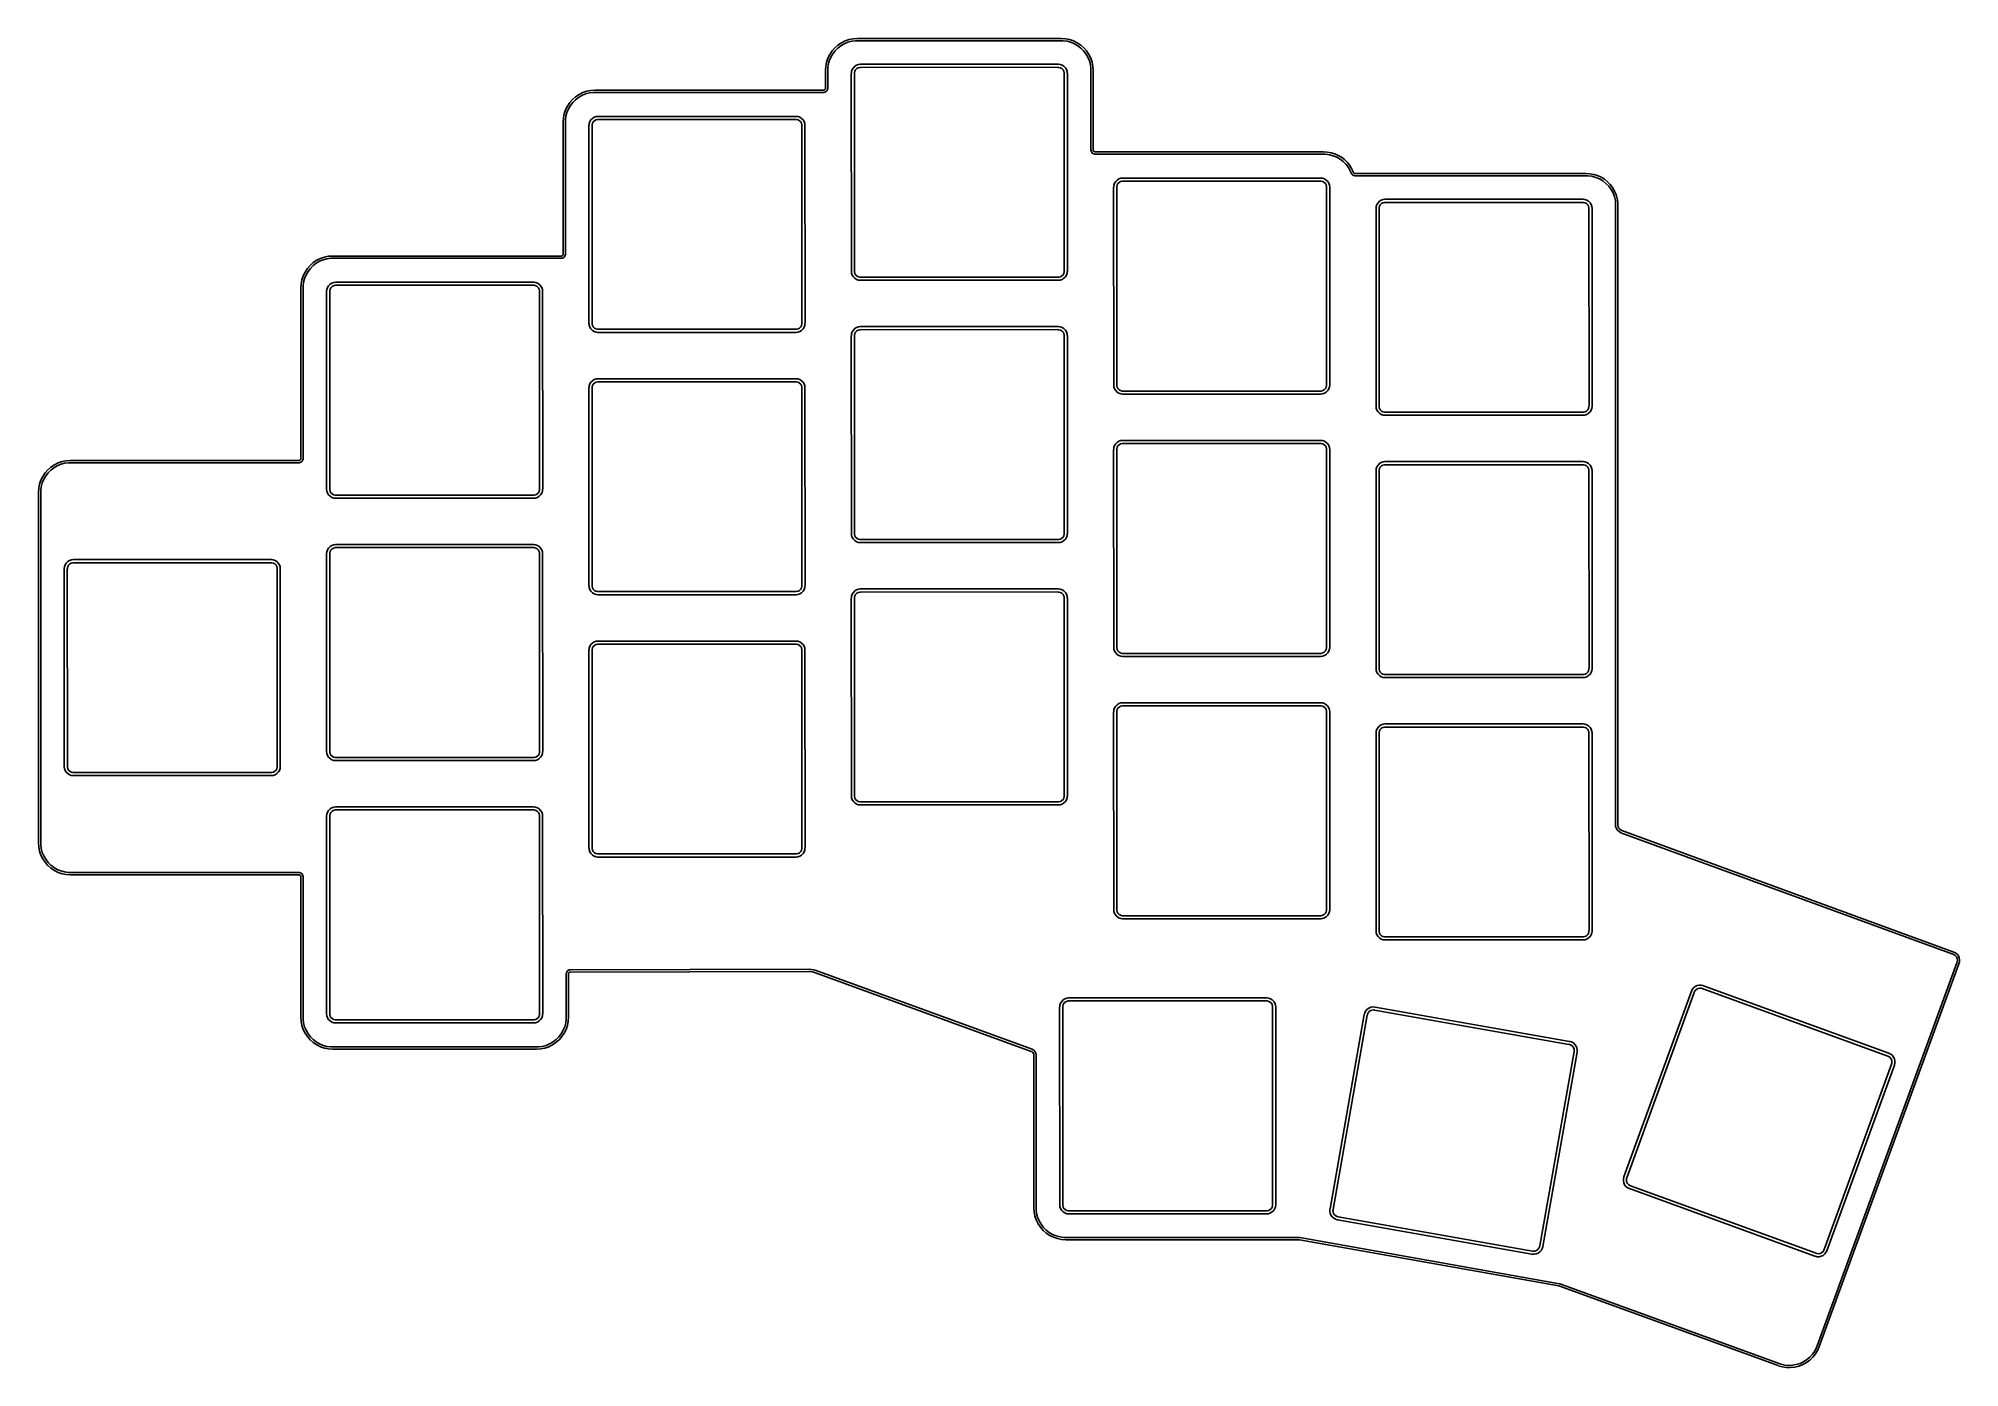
# Model space of a CAD drawing. Extents: x 93 to 218, y -143 to -57.
import ezdxf

# ---------------------------------------------------------------- set-up
doc = ezdxf.new("R2010")
doc.units = 0
doc.layers.add('BLACK', color=7, linetype='CONTINUOUS')

msp = doc.modelspace()

# ---------------------------------------------------------------- linework, layer by layer
at = {"layer": 'BLACK', "linetype": 'CONTINUOUS'}
for p, q in [((145.1625, -57.327997), (145.405932, -57.20795)), ((145.405932, -57.20795), (145.66295, -57.120704)), ((145.823645, -57.232938), (145.579901, -57.298249)), ((145.66295, -57.120704), (145.929158, -57.067752)), ((146.073829, -57.2), (145.823645, -57.232938)), ((145.929158, -57.067752), (146.2, -57.05)), ((146.2, -57.2), (146.073829, -57.2)), ((146.2, -57.05), (146.204428, -57.051438)), ((159.395571, -57.198561), (146.2, -57.2)), ((146.204428, -57.051438), (159.4, -57.05)), ((159.4, -57.2), (159.395571, -57.198561)), ((159.4, -57.05), (159.670842, -57.067752)), ((159.526171, -57.2), (159.4, -57.2)), ((159.776355, -57.232938), (159.526171, -57.2)), ((159.670842, -57.067752), (159.93705, -57.120704)), ((160.020099, -57.298249), (159.776355, -57.232938)), ((159.93705, -57.120704), (160.194068, -57.20795)), ((160.194068, -57.20795), (160.4375, -57.327997)), ((144.195704, -58.58795), (144.28295, -58.330932)), ((144.28295, -58.330932), (144.402997, -58.0875)), ((144.373249, -58.504901), (144.307938, -58.748645)), ((144.469816, -58.271768), (144.373249, -58.504901)), ((144.402997, -58.0875), (144.553792, -57.86182)), ((144.595987, -58.053233), (144.469816, -58.271768)), ((144.553792, -57.86182), (144.732753, -57.657753)), ((144.749603, -57.853036), (144.595987, -58.053233)), ((144.732753, -57.657753), (144.93682, -57.478792)), ((144.928036, -57.674603), (144.749603, -57.853036)), ((145.128233, -57.520987), (144.928036, -57.674603)), ((144.93682, -57.478792), (145.1625, -57.327997)), ((145.346768, -57.394816), (145.128233, -57.520987)), ((145.579901, -57.298249), (145.346768, -57.394816)), ((160.253232, -57.394816), (160.020099, -57.298249)), ((160.471767, -57.520987), (160.253232, -57.394816)), ((160.4375, -57.327997), (160.66318, -57.478792)), ((160.671964, -57.674603), (160.471767, -57.520987)), ((160.66318, -57.478792), (160.867247, -57.657753)), ((160.850397, -57.853036), (160.671964, -57.674603)), ((161.004013, -58.053233), (160.850397, -57.853036)), ((160.867247, -57.657753), (161.046208, -57.86182)), ((161.130184, -58.271768), (161.004013, -58.053233)), ((161.046208, -57.86182), (161.197003, -58.0875)), ((161.226751, -58.504901), (161.130184, -58.271768)), ((161.197003, -58.0875), (161.31705, -58.330932)), ((161.292062, -58.748645), (161.226751, -58.504901)), ((161.31705, -58.330932), (161.404296, -58.58795)), ((144.125, -59.125), (144.142752, -58.854158)), ((144.126417, -60.270637), (144.125, -59.125)), ((144.142752, -58.854158), (144.195704, -58.58795)), ((144.275, -59.125), (144.273582, -59.129362)), ((144.273582, -59.129362), (144.275, -60.275)), ((144.307938, -58.748645), (144.275, -58.998829)), ((144.275, -58.998829), (144.275, -59.125)), ((145.8, -59.325), (145.801921, -59.305491)), ((145.801917, -72.117845), (145.8, -59.325)), ((145.801921, -59.305491), (145.802301, -59.304572)), ((145.802301, -59.304572), (145.815043, -59.191487)), ((145.815043, -59.191487), (145.859419, -59.06467)), ((145.859419, -59.06467), (145.930901, -58.950906)), ((145.930901, -58.950906), (146.025906, -58.855901)), ((146, -59.325), (145.998082, -59.332154)), ((145.998082, -59.332154), (146, -72.125)), ((146.027259, -59.170606), (146, -59.272339)), ((146, -59.272339), (146, -59.325)), ((146.025906, -58.855901), (146.13967, -58.784419)), ((146.07992, -59.079394), (146.027259, -59.170606)), ((146.154394, -59.00492), (146.07992, -59.079394)), ((146.13967, -58.784419), (146.266487, -58.740043)), ((146.245606, -58.952259), (146.154394, -59.00492)), ((146.347339, -58.925), (146.245606, -58.952259)), ((146.266487, -58.740043), (146.379572, -58.727301)), ((146.4, -58.925), (146.347339, -58.925)), ((146.379572, -58.727301), (146.380491, -58.726921)), ((146.380491, -58.726921), (146.382953, -58.72692)), ((146.382953, -58.72692), (146.4, -58.725)), ((146.4, -58.725), (146.407154, -58.726917)), ((159.192845, -58.923082), (146.4, -58.925)), ((146.407154, -58.726917), (159.2, -58.725)), ((159.2, -58.925), (159.192845, -58.923082)), ((159.2, -58.725), (159.219509, -58.726921)), ((159.252661, -58.925), (159.2, -58.925)), ((159.219509, -58.726921), (159.220427, -58.727301)), ((159.220427, -58.727301), (159.333513, -58.740043)), ((159.354394, -58.952259), (159.252661, -58.925)), ((159.333513, -58.740043), (159.46033, -58.784419)), ((159.445606, -59.00492), (159.354394, -58.952259)), ((159.52008, -59.079394), (159.445606, -59.00492)), ((159.46033, -58.784419), (159.574094, -58.855901)), ((159.572741, -59.170606), (159.52008, -59.079394)), ((159.6, -59.272339), (159.572741, -59.170606)), ((159.574094, -58.855901), (159.669099, -58.950906)), ((159.6, -59.325), (159.6, -59.272339)), ((159.601917, -72.117845), (159.6, -59.325)), ((159.669099, -58.950906), (159.740581, -59.06467)), ((159.740581, -59.06467), (159.784957, -59.191487)), ((159.784957, -59.191487), (159.797698, -59.304572)), ((159.797698, -59.304572), (159.798079, -59.305491)), ((159.798079, -59.305491), (159.798079, -59.307953)), ((159.798079, -59.307953), (159.8, -59.325)), ((159.8, -59.325), (159.798082, -59.332154)), ((159.798082, -59.332154), (159.8, -72.125)), ((161.325, -58.998829), (161.292062, -58.748645)), ((161.325, -59.125), (161.325, -58.998829)), ((161.326435, -64.270581), (161.325, -59.125)), ((161.404296, -58.58795), (161.457248, -58.854158)), ((161.457248, -58.854158), (161.475, -59.125)), ((161.475, -59.125), (161.473564, -59.129418)), ((161.473564, -59.129418), (161.475, -64.275)), ((127.732753, -61.007753), (127.93682, -60.828792)), ((128.128233, -60.870987), (127.928036, -61.024603)), ((127.93682, -60.828792), (128.1625, -60.677997)), ((128.346768, -60.744816), (128.128233, -60.870987)), ((128.1625, -60.677997), (128.405932, -60.55795)), ((128.579901, -60.648249), (128.346768, -60.744816)), ((128.405932, -60.55795), (128.66295, -60.470704)), ((128.823645, -60.582938), (128.579901, -60.648249)), ((128.66295, -60.470704), (128.929158, -60.417752)), ((129.073829, -60.55), (128.823645, -60.582938)), ((128.929158, -60.417752), (129.2, -60.4)), ((129.2, -60.55), (129.073829, -60.55)), ((129.2, -60.4), (129.204429, -60.401439)), ((143.99557, -60.54856), (129.2, -60.55)), ((129.204429, -60.401439), (144, -60.4)), ((144, -60.55), (143.99557, -60.54856)), ((144, -60.4), (144.024864, -60.4)), ((144.009095, -60.548559), (144, -60.55)), ((144.014632, -60.548559), (144.009095, -60.548559)), ((144.018057, -60.54714), (144.014632, -60.548559)), ((144.08498, -60.536541), (144.018057, -60.54714)), ((144.024864, -60.4), (144.070807, -60.38097)), ((144.070807, -60.38097), (144.10597, -60.345807)), ((144.161641, -60.49748), (144.08498, -60.536541)), ((144.10597, -60.345807), (144.125, -60.299864)), ((144.125, -60.275), (144.126417, -60.270637)), ((144.125, -60.299864), (144.125, -60.275)), ((144.22248, -60.436641), (144.161641, -60.49748)), ((144.261541, -60.35998), (144.22248, -60.436641)), ((144.27214, -60.293057), (144.261541, -60.35998)), ((144.273559, -60.289632), (144.27214, -60.293057)), ((144.275, -60.275), (144.273559, -60.289632)), ((127.125, -62.475), (127.142752, -62.204158)), ((127.142752, -62.204158), (127.195704, -61.93795)), ((127.195704, -61.93795), (127.28295, -61.680932)), ((127.307938, -62.098645), (127.275, -62.348829)), ((127.28295, -61.680932), (127.402997, -61.4375)), ((127.373249, -61.854901), (127.307938, -62.098645)), ((127.469816, -61.621768), (127.373249, -61.854901)), ((127.402997, -61.4375), (127.553792, -61.21182)), ((127.595987, -61.403233), (127.469816, -61.621768)), ((127.553792, -61.21182), (127.732753, -61.007753)), ((127.749603, -61.203036), (127.595987, -61.403233)), ((127.928036, -61.024603), (127.749603, -61.203036)), ((128.930901, -62.325906), (129.025906, -62.230901)), ((129.025906, -62.230901), (129.13967, -62.159419)), ((129.13967, -62.159419), (129.266487, -62.115043)), ((129.266487, -62.115043), (129.379572, -62.102301)), ((129.379572, -62.102301), (129.380491, -62.101921)), ((129.380491, -62.101921), (129.382953, -62.10192)), ((129.382953, -62.10192), (129.4, -62.1)), ((129.4, -62.1), (129.407154, -62.101917)), ((129.407154, -62.101917), (142.2, -62.1)), ((142.2, -62.1), (142.219509, -62.101921)), ((142.219509, -62.101921), (142.220427, -62.102301)), ((142.220427, -62.102301), (142.333513, -62.115043)), ((142.333513, -62.115043), (142.46033, -62.159419)), ((142.46033, -62.159419), (142.574094, -62.230901)), ((142.574094, -62.230901), (142.669099, -62.325906)), ((127.126437, -71.020575), (127.125, -62.475)), ((127.275, -62.475), (127.273562, -62.479424)), ((127.273562, -62.479424), (127.275, -71.025)), ((127.275, -62.348829), (127.275, -62.475)), ((128.8, -62.7), (128.801921, -62.680491)), ((128.801917, -75.492845), (128.8, -62.7)), ((128.801921, -62.680491), (128.802301, -62.679572)), ((128.802301, -62.679572), (128.815043, -62.566487)), ((128.815043, -62.566487), (128.859419, -62.43967)), ((128.859419, -62.43967), (128.930901, -62.325906)), ((129, -62.7), (128.998082, -62.707154)), ((128.998082, -62.707154), (129, -75.5)), ((129.027259, -62.545606), (129, -62.647339)), ((129, -62.647339), (129, -62.7)), ((129.07992, -62.454394), (129.027259, -62.545606)), ((129.154394, -62.37992), (129.07992, -62.454394)), ((129.245606, -62.327259), (129.154394, -62.37992)), ((129.347339, -62.3), (129.245606, -62.327259)), ((129.4, -62.3), (129.347339, -62.3)), ((142.192845, -62.298082), (129.4, -62.3)), ((142.2, -62.3), (142.192845, -62.298082)), ((142.252661, -62.3), (142.2, -62.3)), ((142.354394, -62.327259), (142.252661, -62.3)), ((142.445606, -62.37992), (142.354394, -62.327259)), ((142.52008, -62.454394), (142.445606, -62.37992)), ((142.572741, -62.545606), (142.52008, -62.454394)), ((142.6, -62.647339), (142.572741, -62.545606)), ((142.6, -62.7), (142.6, -62.647339)), ((142.601917, -75.492845), (142.6, -62.7)), ((142.669099, -62.325906), (142.740581, -62.43967)), ((142.740581, -62.43967), (142.784957, -62.566487)), ((142.784957, -62.566487), (142.797698, -62.679572)), ((142.797698, -62.679572), (142.798079, -62.680491)), ((142.798079, -62.680491), (142.798079, -62.682953)), ((142.798079, -62.682953), (142.8, -62.7)), ((142.8, -62.7), (142.798082, -62.707154)), ((142.798082, -62.707154), (142.8, -75.5)), ((161.325, -64.275), (161.326435, -64.270581)), ((161.326439, -64.284088), (161.325, -64.275)), ((161.326441, -64.289632), (161.326439, -64.284088)), ((161.327859, -64.293057), (161.326441, -64.289632)), ((161.338459, -64.35998), (161.327859, -64.293057)), ((161.37752, -64.436641), (161.338459, -64.35998)), ((161.438359, -64.49748), (161.37752, -64.436641)), ((161.51502, -64.536541), (161.438359, -64.49748)), ((161.475, -64.275), (161.475, -64.299864)), ((161.475, -64.299864), (161.49403, -64.345807)), ((161.49403, -64.345807), (161.529193, -64.38097)), ((161.581942, -64.54714), (161.51502, -64.536541)), ((161.529193, -64.38097), (161.575136, -64.4)), ((161.575136, -64.4), (161.6, -64.4)), ((161.585368, -64.548559), (161.581942, -64.54714)), ((161.6, -64.55), (161.585368, -64.548559)), ((161.6, -64.4), (161.604429, -64.401439)), ((176.39557, -64.54856), (161.6, -64.55)), ((161.604429, -64.401439), (176.4, -64.4)), ((176.4, -64.55), (176.39557, -64.54856)), ((176.4, -64.4), (176.645307, -64.414594)), ((176.526879, -64.550072), (176.4, -64.55)), ((176.778429, -64.583483), (176.526879, -64.550072)), ((176.645307, -64.414594), (176.887154, -64.458169)), ((177.023389, -64.649723), (176.778429, -64.583483)), ((176.887154, -64.458169), (177.122128, -64.530111)), ((177.257495, -64.747639), (177.023389, -64.649723)), ((177.122128, -64.530111), (177.346916, -64.629405)), ((177.346916, -64.629405), (177.558345, -64.754649)), ((177.476672, -64.875526), (177.257495, -64.747639)), ((177.677102, -65.031157), (177.476672, -64.875526)), ((177.558345, -64.754649), (177.753433, -64.904079)), ((177.855296, -65.211823), (177.677102, -65.031157)), ((177.753433, -64.904079), (177.929429, -65.075584)), ((178.008152, -65.414377), (177.855296, -65.211823)), ((177.929429, -65.075584), (178.083849, -65.266747)), ((178.133008, -65.635294), (178.008152, -65.414377)), ((178.083849, -65.266747), (178.214515, -65.474869)), ((178.180416, -65.752984), (178.133008, -65.635294)), ((178.182409, -65.755367), (178.180416, -65.752984)), ((178.217028, -65.827968), (178.182409, -65.755367)), ((178.214515, -65.474869), (178.319584, -65.697016)), ((178.279995, -65.893346), (178.217028, -65.827968)), ((178.360402, -65.935464), (178.279995, -65.893346)), ((178.319584, -65.697016), (178.319844, -65.700823)), ((178.319844, -65.700823), (178.321994, -65.703978)), ((178.321994, -65.703978), (178.321947, -65.703991)), ((178.321947, -65.703991), (178.330221, -65.73181)), ((178.330221, -65.73181), (178.368189, -65.775717)), ((178.431666, -65.947025), (178.360402, -65.935464)), ((178.368189, -65.775717), (178.420977, -65.799856)), ((178.420977, -65.799856), (178.45, -65.8)), ((178.435368, -65.948559), (178.431666, -65.947025)), ((178.45, -65.95), (178.435368, -65.948559)), ((178.45, -65.8), (178.454429, -65.801439)), ((193.39557, -65.94856), (178.45, -65.95)), ((178.454429, -65.801439), (193.4, -65.8)), ((193.4, -65.95), (193.39557, -65.94856)), ((193.4, -65.8), (193.654156, -65.81554)), ((193.529176, -65.949971), (193.4, -65.95)), ((193.785237, -65.984292), (193.529176, -65.949971)), ((193.654156, -65.81554), (193.904525, -65.861929)), ((193.904525, -65.861929), (194.147377, -65.938475)), ((194.147377, -65.938475), (194.379094, -66.044039)), ((162.8, -66.7), (162.801921, -66.680491)), ((162.801917, -79.492845), (162.8, -66.7)), ((162.801921, -66.680491), (162.802301, -66.679572)), ((162.802301, -66.679572), (162.815043, -66.566487)), ((162.815043, -66.566487), (162.859419, -66.43967)), ((162.859419, -66.43967), (162.930901, -66.325906)), ((162.930901, -66.325906), (163.025906, -66.230901)), ((163, -66.7), (162.998082, -66.707154)), ((162.998082, -66.707154), (163, -79.5)), ((163.027259, -66.545606), (163, -66.647339)), ((163, -66.647339), (163, -66.7)), ((163.025906, -66.230901), (163.13967, -66.159419)), ((163.07992, -66.454394), (163.027259, -66.545606)), ((163.154394, -66.37992), (163.07992, -66.454394)), ((163.13967, -66.159419), (163.266487, -66.115043)), ((163.245606, -66.327259), (163.154394, -66.37992)), ((163.347339, -66.3), (163.245606, -66.327259)), ((163.266487, -66.115043), (163.379572, -66.102301)), ((163.4, -66.3), (163.347339, -66.3)), ((163.379572, -66.102301), (163.380491, -66.101921)), ((163.380491, -66.101921), (163.382953, -66.10192)), ((163.382953, -66.10192), (163.4, -66.1)), ((163.4, -66.1), (163.407154, -66.101917)), ((176.192845, -66.298082), (163.4, -66.3)), ((163.407154, -66.101917), (176.2, -66.1)), ((176.2, -66.3), (176.192845, -66.298082)), ((176.2, -66.1), (176.219509, -66.101921)), ((176.252661, -66.3), (176.2, -66.3)), ((176.219509, -66.101921), (176.220427, -66.102301)), ((176.220427, -66.102301), (176.333513, -66.115043)), ((176.354394, -66.327259), (176.252661, -66.3)), ((176.333513, -66.115043), (176.46033, -66.159419)), ((176.445606, -66.37992), (176.354394, -66.327259)), ((176.52008, -66.454394), (176.445606, -66.37992)), ((176.46033, -66.159419), (176.574094, -66.230901)), ((176.572741, -66.545606), (176.52008, -66.454394)), ((176.6, -66.647339), (176.572741, -66.545606)), ((176.574094, -66.230901), (176.669099, -66.325906)), ((176.6, -66.7), (176.6, -66.647339)), ((176.601917, -79.492845), (176.6, -66.7)), ((176.669099, -66.325906), (176.740581, -66.43967)), ((176.740581, -66.43967), (176.784957, -66.566487)), ((176.784957, -66.566487), (176.797698, -66.679572)), ((176.797698, -66.679572), (176.798079, -66.680491)), ((176.798079, -66.680491), (176.798079, -66.682953)), ((176.798079, -66.682953), (176.8, -66.7)), ((176.8, -66.7), (176.798082, -66.707154)), ((176.798082, -66.707154), (176.8, -79.5)), ((194.03447, -66.052326), (193.785237, -65.984292)), ((194.272455, -66.152865), (194.03447, -66.052326)), ((194.494975, -66.28413), (194.272455, -66.152865)), ((194.379094, -66.044039), (194.596224, -66.177047)), ((194.698085, -66.443791), (194.494975, -66.28413)), ((194.596224, -66.177047), (194.795532, -66.335518)), ((194.878185, -66.62902), (194.698085, -66.443791)), ((194.795532, -66.335518), (194.974048, -66.51709)), ((195.032081, -66.836532), (194.878185, -66.62902)), ((194.974048, -66.51709), (195.129112, -66.719059)), ((195.157046, -67.06265), (195.032081, -66.836532)), ((195.129112, -66.719059), (195.258415, -66.938416)), ((195.250864, -67.303364), (195.157046, -67.06265)), ((195.258415, -66.938416), (195.360031, -67.171892)), ((195.360031, -67.171892), (195.432444, -67.416008)), ((179.8, -68.075), (179.801921, -68.055491)), ((179.801917, -80.867845), (179.8, -68.075)), ((179.801921, -68.055491), (179.802301, -68.054572)), ((179.802301, -68.054572), (179.815043, -67.941487)), ((179.815043, -67.941487), (179.859419, -67.81467)), ((179.859419, -67.81467), (179.930901, -67.700906)), ((179.930901, -67.700906), (180.025906, -67.605901)), ((180, -68.075), (179.998082, -68.082154)), ((179.998082, -68.082154), (180, -80.875)), ((180.027259, -67.920606), (180, -68.022339)), ((180, -68.022339), (180, -68.075)), ((180.025906, -67.605901), (180.13967, -67.534419)), ((180.07992, -67.829394), (180.027259, -67.920606)), ((180.154394, -67.75492), (180.07992, -67.829394)), ((180.13967, -67.534419), (180.266487, -67.490043)), ((180.245606, -67.702259), (180.154394, -67.75492)), ((180.347339, -67.675), (180.245606, -67.702259)), ((180.266487, -67.490043), (180.379572, -67.477301)), ((180.4, -67.675), (180.347339, -67.675)), ((180.379572, -67.477301), (180.380491, -67.476921)), ((180.380491, -67.476921), (180.382953, -67.47692)), ((180.382953, -67.47692), (180.4, -67.475)), ((180.4, -67.475), (180.407154, -67.476917)), ((193.192845, -67.673082), (180.4, -67.675)), ((180.407154, -67.476917), (193.2, -67.475)), ((193.2, -67.675), (193.192845, -67.673082)), ((193.2, -67.475), (193.219509, -67.476921)), ((193.252661, -67.675), (193.2, -67.675)), ((193.219509, -67.476921), (193.220427, -67.477301)), ((193.220427, -67.477301), (193.333513, -67.490043)), ((193.354394, -67.702259), (193.252661, -67.675)), ((193.333513, -67.490043), (193.46033, -67.534419)), ((193.445606, -67.75492), (193.354394, -67.702259)), ((193.52008, -67.829394), (193.445606, -67.75492)), ((193.46033, -67.534419), (193.574094, -67.605901)), ((193.572741, -67.920606), (193.52008, -67.829394)), ((193.6, -68.022339), (193.572741, -67.920606)), ((193.574094, -67.605901), (193.669099, -67.700906)), ((193.6, -68.075), (193.6, -68.022339)), ((193.601917, -80.867845), (193.6, -68.075)), ((193.669099, -67.700906), (193.740581, -67.81467)), ((193.740581, -67.81467), (193.784957, -67.941487)), ((193.784957, -67.941487), (193.797698, -68.054572)), ((193.797698, -68.054572), (193.798079, -68.055491)), ((193.798079, -68.055491), (193.798079, -68.057953)), ((193.798079, -68.057953), (193.8, -68.075)), ((193.8, -68.075), (193.798082, -68.082154)), ((193.798082, -68.082154), (193.8, -80.875)), ((195.311874, -67.554408), (195.250864, -67.303364)), ((195.324998, -67.679027), (195.311874, -67.554408)), ((195.314012, -107.984341), (195.324998, -67.679027)), ((195.432444, -67.416008), (195.473364, -67.659909)), ((195.47356, -67.67196), (195.462571, -107.988782)), ((195.473364, -67.659909), (195.473564, -67.660391)), ((195.474586, -67.667127), (195.47356, -67.67196)), ((195.473564, -67.660391), (195.473563, -67.661095)), ((195.473563, -67.661095), (195.474576, -67.667129)), ((195.474576, -67.667129), (195.474586, -67.667127)), ((110.28295, -72.430932), (110.402997, -72.1875)), ((110.402997, -72.1875), (110.553792, -71.96182)), ((110.595987, -72.153233), (110.469816, -72.371768)), ((110.553792, -71.96182), (110.732753, -71.757753)), ((110.749603, -71.953036), (110.595987, -72.153233)), ((110.732753, -71.757753), (110.93682, -71.578792)), ((110.928036, -71.774603), (110.749603, -71.953036)), ((111.128233, -71.620987), (110.928036, -71.774603)), ((110.93682, -71.578792), (111.1625, -71.427997)), ((111.346768, -71.494816), (111.128233, -71.620987)), ((111.1625, -71.427997), (111.405932, -71.30795)), ((111.579901, -71.398249), (111.346768, -71.494816)), ((111.405932, -71.30795), (111.66295, -71.220704)), ((111.823645, -71.332938), (111.579901, -71.398249)), ((111.66295, -71.220704), (111.929158, -71.167752)), ((112.073829, -71.3), (111.823645, -71.332938)), ((111.929158, -71.167752), (112.2, -71.15)), ((112.2, -71.3), (112.073829, -71.3)), ((112.2, -71.15), (112.204429, -71.151439)), ((126.99557, -71.29856), (112.2, -71.3)), ((112.204429, -71.151439), (127, -71.15)), ((127, -71.3), (126.99557, -71.29856)), ((127, -71.15), (127.024864, -71.15)), ((127.009095, -71.298559), (127, -71.3)), ((127.014632, -71.298559), (127.009095, -71.298559)), ((127.018057, -71.29714), (127.014632, -71.298559)), ((127.08498, -71.286541), (127.018057, -71.29714)), ((127.024864, -71.15), (127.070807, -71.13097)), ((127.070807, -71.13097), (127.10597, -71.095807)), ((127.161641, -71.24748), (127.08498, -71.286541)), ((127.10597, -71.095807), (127.125, -71.049864)), ((127.125, -71.025), (127.126437, -71.020575)), ((127.125, -71.049864), (127.125, -71.025)), ((127.22248, -71.186641), (127.161641, -71.24748)), ((127.261541, -71.10998), (127.22248, -71.186641)), ((127.27214, -71.043057), (127.261541, -71.10998)), ((127.273559, -71.039632), (127.27214, -71.043057)), ((127.275, -71.025), (127.273559, -71.039632)), ((145.8, -72.125), (145.801917, -72.117845)), ((145.80192, -72.142046), (145.8, -72.125)), ((145.801921, -72.144509), (145.80192, -72.142046)), ((145.802301, -72.145427), (145.801921, -72.144509)), ((145.815043, -72.258513), (145.802301, -72.145427)), ((146, -72.125), (146, -72.177661)), ((146, -72.177661), (146.027259, -72.279394)), ((159.572741, -72.279394), (159.6, -72.177661)), ((159.6, -72.125), (159.601917, -72.117845)), ((159.6, -72.177661), (159.6, -72.125)), ((159.797698, -72.145427), (159.784957, -72.258513)), ((159.798079, -72.144509), (159.797698, -72.145427)), ((159.8, -72.125), (159.798079, -72.144509)), ((110.125, -73.225), (110.142752, -72.954158)), ((110.126438, -84.270572), (110.125, -73.225)), ((110.142752, -72.954158), (110.195704, -72.68795)), ((110.195704, -72.68795), (110.28295, -72.430932)), ((110.275, -73.225), (110.273561, -73.229427)), ((110.273561, -73.229427), (110.275, -84.275)), ((110.307938, -72.848645), (110.275, -73.098829)), ((110.275, -73.098829), (110.275, -73.225)), ((110.373249, -72.604901), (110.307938, -72.848645)), ((110.469816, -72.371768), (110.373249, -72.604901)), ((111.8, -73.45), (111.801921, -73.430491)), ((111.801921, -73.430491), (111.802301, -73.429572)), ((111.802301, -73.429572), (111.815043, -73.316487)), ((111.815043, -73.316487), (111.859419, -73.18967)), ((111.859419, -73.18967), (111.930901, -73.075906)), ((111.930901, -73.075906), (112.025906, -72.980901)), ((112.027259, -73.295606), (112, -73.397339)), ((112, -73.397339), (112, -73.45)), ((112.025906, -72.980901), (112.13967, -72.909419)), ((112.07992, -73.204394), (112.027259, -73.295606)), ((112.154394, -73.12992), (112.07992, -73.204394)), ((112.13967, -72.909419), (112.266487, -72.865043)), ((112.245606, -73.077259), (112.154394, -73.12992)), ((112.347339, -73.05), (112.245606, -73.077259)), ((112.266487, -72.865043), (112.379572, -72.852301)), ((112.4, -73.05), (112.347339, -73.05)), ((112.379572, -72.852301), (112.380491, -72.851921)), ((112.380491, -72.851921), (112.382953, -72.85192)), ((112.382953, -72.85192), (112.4, -72.85)), ((112.4, -72.85), (112.407154, -72.851917)), ((125.192845, -73.048082), (112.4, -73.05)), ((112.407154, -72.851917), (125.2, -72.85)), ((125.2, -73.05), (125.192845, -73.048082)), ((125.2, -72.85), (125.219509, -72.851921)), ((125.252661, -73.05), (125.2, -73.05)), ((125.219509, -72.851921), (125.220427, -72.852301)), ((125.220427, -72.852301), (125.333513, -72.865043)), ((125.354394, -73.077259), (125.252661, -73.05)), ((125.333513, -72.865043), (125.46033, -72.909419)), ((125.445606, -73.12992), (125.354394, -73.077259)), ((125.52008, -73.204394), (125.445606, -73.12992)), ((125.46033, -72.909419), (125.574094, -72.980901)), ((125.572741, -73.295606), (125.52008, -73.204394)), ((125.6, -73.397339), (125.572741, -73.295606)), ((125.574094, -72.980901), (125.669099, -73.075906)), ((125.6, -73.45), (125.6, -73.397339)), ((125.669099, -73.075906), (125.740581, -73.18967)), ((125.740581, -73.18967), (125.784957, -73.316487)), ((125.784957, -73.316487), (125.797698, -73.429572)), ((125.797698, -73.429572), (125.798079, -73.430491)), ((125.798079, -73.430491), (125.798079, -73.432953)), ((125.798079, -73.432953), (125.8, -73.45)), ((145.859419, -72.38533), (145.815043, -72.258513)), ((145.930901, -72.499094), (145.859419, -72.38533)), ((146.025906, -72.594099), (145.930901, -72.499094)), ((146.13967, -72.665581), (146.025906, -72.594099)), ((146.027259, -72.279394), (146.07992, -72.370606)), ((146.07992, -72.370606), (146.154394, -72.44508)), ((146.266487, -72.709957), (146.13967, -72.665581)), ((146.154394, -72.44508), (146.245606, -72.497741)), ((146.245606, -72.497741), (146.347339, -72.525)), ((146.379572, -72.722698), (146.266487, -72.709957)), ((146.347339, -72.525), (146.4, -72.525)), ((146.380491, -72.723079), (146.379572, -72.722698)), ((146.4, -72.725), (146.380491, -72.723079)), ((146.4, -72.525), (146.407154, -72.526917)), ((159.192845, -72.723082), (146.4, -72.725)), ((146.407154, -72.526917), (159.2, -72.525)), ((159.2, -72.725), (159.192845, -72.723082)), ((159.2, -72.525), (159.252661, -72.525)), ((159.217046, -72.723079), (159.2, -72.725)), ((159.219509, -72.723079), (159.217046, -72.723079)), ((159.220427, -72.722698), (159.219509, -72.723079)), ((159.333513, -72.709957), (159.220427, -72.722698)), ((159.252661, -72.525), (159.354394, -72.497741)), ((159.46033, -72.665581), (159.333513, -72.709957)), ((159.354394, -72.497741), (159.445606, -72.44508)), ((159.445606, -72.44508), (159.52008, -72.370606)), ((159.574094, -72.594099), (159.46033, -72.665581)), ((159.52008, -72.370606), (159.572741, -72.279394)), ((159.669099, -72.499094), (159.574094, -72.594099)), ((159.740581, -72.38533), (159.669099, -72.499094)), ((159.784957, -72.258513), (159.740581, -72.38533)), ((111.801917, -86.242845), (111.8, -73.45)), ((112, -73.45), (111.998082, -73.457154)), ((111.998082, -73.457154), (112, -86.25)), ((125.601917, -86.242845), (125.6, -73.45)), ((125.8, -73.45), (125.798082, -73.457154)), ((125.798082, -73.457154), (125.8, -86.25)), ((128.8, -75.5), (128.801917, -75.492845)), ((128.80192, -75.517046), (128.8, -75.5)), ((128.801921, -75.519509), (128.80192, -75.517046)), ((128.802301, -75.520427), (128.801921, -75.519509)), ((128.815043, -75.633513), (128.802301, -75.520427)), ((128.859419, -75.76033), (128.815043, -75.633513)), ((128.930901, -75.874094), (128.859419, -75.76033)), ((129.025906, -75.969099), (128.930901, -75.874094)), ((129, -75.5), (129, -75.552661)), ((129, -75.552661), (129.027259, -75.654394)), ((129.027259, -75.654394), (129.07992, -75.745606)), ((129.07992, -75.745606), (129.154394, -75.82008)), ((129.154394, -75.82008), (129.245606, -75.872741)), ((129.245606, -75.872741), (129.347339, -75.9)), ((129.347339, -75.9), (129.4, -75.9)), ((129.4, -75.9), (129.407154, -75.901917)), ((129.407154, -75.901917), (142.2, -75.9)), ((142.2, -75.9), (142.252661, -75.9)), ((142.252661, -75.9), (142.354394, -75.872741)), ((142.354394, -75.872741), (142.445606, -75.82008)), ((142.445606, -75.82008), (142.52008, -75.745606)), ((142.52008, -75.745606), (142.572741, -75.654394)), ((142.572741, -75.654394), (142.6, -75.552661)), ((142.669099, -75.874094), (142.574094, -75.969099)), ((142.6, -75.5), (142.601917, -75.492845)), ((142.6, -75.552661), (142.6, -75.5)), ((142.740581, -75.76033), (142.669099, -75.874094)), ((142.784957, -75.633513), (142.740581, -75.76033)), ((142.797698, -75.520427), (142.784957, -75.633513)), ((142.798079, -75.519509), (142.797698, -75.520427)), ((142.8, -75.5), (142.798079, -75.519509)), ((145.930901, -75.950906), (146.025906, -75.855901)), ((146.025906, -75.855901), (146.13967, -75.784419)), ((146.13967, -75.784419), (146.266487, -75.740043)), ((146.347339, -75.925), (146.245606, -75.952259)), ((146.266487, -75.740043), (146.379572, -75.727301)), ((146.4, -75.925), (146.347339, -75.925)), ((146.379572, -75.727301), (146.380491, -75.726921)), ((146.380491, -75.726921), (146.382953, -75.72692)), ((146.382953, -75.72692), (146.4, -75.725)), ((146.4, -75.725), (146.407154, -75.726917)), ((159.192845, -75.923082), (146.4, -75.925)), ((146.407154, -75.726917), (159.2, -75.725)), ((159.2, -75.925), (159.192845, -75.923082)), ((159.2, -75.725), (159.219509, -75.726921)), ((159.252661, -75.925), (159.2, -75.925)), ((159.219509, -75.726921), (159.220427, -75.727301)), ((159.220427, -75.727301), (159.333513, -75.740043)), ((159.354394, -75.952259), (159.252661, -75.925)), ((159.333513, -75.740043), (159.46033, -75.784419)), ((159.46033, -75.784419), (159.574094, -75.855901)), ((159.574094, -75.855901), (159.669099, -75.950906)), ((129.13967, -76.040581), (129.025906, -75.969099)), ((129.266487, -76.084957), (129.13967, -76.040581)), ((129.379572, -76.097698), (129.266487, -76.084957)), ((129.380491, -76.098079), (129.379572, -76.097698)), ((129.4, -76.1), (129.380491, -76.098079)), ((142.192845, -76.098082), (129.4, -76.1)), ((142.2, -76.1), (142.192845, -76.098082)), ((142.217046, -76.098079), (142.2, -76.1)), ((142.219509, -76.098079), (142.217046, -76.098079)), ((142.220427, -76.097698), (142.219509, -76.098079)), ((142.333513, -76.084957), (142.220427, -76.097698)), ((142.46033, -76.040581), (142.333513, -76.084957)), ((142.574094, -75.969099), (142.46033, -76.040581)), ((145.8, -76.325), (145.801921, -76.305491)), ((145.801917, -89.117845), (145.8, -76.325)), ((145.801921, -76.305491), (145.802301, -76.304572)), ((145.802301, -76.304572), (145.815043, -76.191487)), ((145.815043, -76.191487), (145.859419, -76.06467)), ((145.859419, -76.06467), (145.930901, -75.950906)), ((146, -76.325), (145.998082, -76.332154)), ((145.998082, -76.332154), (146, -89.125)), ((146.027259, -76.170606), (146, -76.272339)), ((146, -76.272339), (146, -76.325)), ((146.07992, -76.079394), (146.027259, -76.170606)), ((146.154394, -76.00492), (146.07992, -76.079394)), ((146.245606, -75.952259), (146.154394, -76.00492)), ((159.445606, -76.00492), (159.354394, -75.952259)), ((159.52008, -76.079394), (159.445606, -76.00492)), ((159.572741, -76.170606), (159.52008, -76.079394)), ((159.6, -76.272339), (159.572741, -76.170606)), ((159.6, -76.325), (159.6, -76.272339)), ((159.601917, -89.117845), (159.6, -76.325)), ((159.669099, -75.950906), (159.740581, -76.06467)), ((159.740581, -76.06467), (159.784957, -76.191487)), ((159.784957, -76.191487), (159.797698, -76.304572)), ((159.797698, -76.304572), (159.798079, -76.305491)), ((159.798079, -76.305491), (159.798079, -76.307953)), ((159.798079, -76.307953), (159.8, -76.325)), ((159.8, -76.325), (159.798082, -76.332154)), ((159.798082, -76.332154), (159.8, -89.125)), ((128.802301, -79.679572), (128.815043, -79.566487)), ((128.815043, -79.566487), (128.859419, -79.43967)), ((128.859419, -79.43967), (128.930901, -79.325906)), ((128.930901, -79.325906), (129.025906, -79.230901)), ((129.027259, -79.545606), (129, -79.647339)), ((129, -79.647339), (129, -79.7)), ((129.025906, -79.230901), (129.13967, -79.159419)), ((129.07992, -79.454394), (129.027259, -79.545606)), ((129.154394, -79.37992), (129.07992, -79.454394)), ((129.13967, -79.159419), (129.266487, -79.115043)), ((129.245606, -79.327259), (129.154394, -79.37992)), ((129.347339, -79.3), (129.245606, -79.327259)), ((129.266487, -79.115043), (129.379572, -79.102301)), ((129.4, -79.3), (129.347339, -79.3)), ((129.379572, -79.102301), (129.380491, -79.101921)), ((129.380491, -79.101921), (129.382953, -79.10192)), ((129.382953, -79.10192), (129.4, -79.1)), ((129.4, -79.1), (129.407154, -79.101917)), ((142.192845, -79.298082), (129.4, -79.3)), ((129.407154, -79.101917), (142.2, -79.1)), ((142.2, -79.3), (142.192845, -79.298082)), ((142.2, -79.1), (142.219509, -79.101921)), ((142.252661, -79.3), (142.2, -79.3)), ((142.219509, -79.101921), (142.220427, -79.102301)), ((142.220427, -79.102301), (142.333513, -79.115043)), ((142.354394, -79.327259), (142.252661, -79.3)), ((142.333513, -79.115043), (142.46033, -79.159419)), ((142.445606, -79.37992), (142.354394, -79.327259)), ((142.52008, -79.454394), (142.445606, -79.37992)), ((142.46033, -79.159419), (142.574094, -79.230901)), ((142.572741, -79.545606), (142.52008, -79.454394)), ((142.6, -79.647339), (142.572741, -79.545606)), ((142.574094, -79.230901), (142.669099, -79.325906)), ((142.6, -79.7), (142.6, -79.647339)), ((142.669099, -79.325906), (142.740581, -79.43967)), ((142.740581, -79.43967), (142.784957, -79.566487)), ((142.784957, -79.566487), (142.797698, -79.679572)), ((162.8, -79.5), (162.801917, -79.492845)), ((162.80192, -79.517046), (162.8, -79.5)), ((162.801921, -79.519509), (162.80192, -79.517046)), ((162.802301, -79.520427), (162.801921, -79.519509)), ((162.815043, -79.633513), (162.802301, -79.520427)), ((162.859419, -79.76033), (162.815043, -79.633513)), ((163, -79.5), (163, -79.552661)), ((163, -79.552661), (163.027259, -79.654394)), ((163.027259, -79.654394), (163.07992, -79.745606)), ((176.52008, -79.745606), (176.572741, -79.654394)), ((176.572741, -79.654394), (176.6, -79.552661)), ((176.6, -79.5), (176.601917, -79.492845)), ((176.6, -79.552661), (176.6, -79.5)), ((176.784957, -79.633513), (176.740581, -79.76033)), ((176.797698, -79.520427), (176.784957, -79.633513)), ((176.798079, -79.519509), (176.797698, -79.520427)), ((176.8, -79.5), (176.798079, -79.519509)), ((128.8, -79.7), (128.801921, -79.680491)), ((128.801917, -92.492845), (128.8, -79.7)), ((128.801921, -79.680491), (128.802301, -79.679572)), ((129, -79.7), (128.998082, -79.707154)), ((128.998082, -79.707154), (129, -92.5)), ((142.601917, -92.492845), (142.6, -79.7)), ((142.797698, -79.679572), (142.798079, -79.680491)), ((142.798079, -79.680491), (142.798079, -79.682953)), ((142.798079, -79.682953), (142.8, -79.7)), ((142.8, -79.7), (142.798082, -79.707154)), ((142.798082, -79.707154), (142.8, -92.5)), ((162.930901, -79.874094), (162.859419, -79.76033)), ((163.025906, -79.969099), (162.930901, -79.874094)), ((163.13967, -80.040581), (163.025906, -79.969099)), ((163.07992, -79.745606), (163.154394, -79.82008)), ((163.266487, -80.084957), (163.13967, -80.040581)), ((163.154394, -79.82008), (163.245606, -79.872741)), ((163.245606, -79.872741), (163.347339, -79.9)), ((163.379572, -80.097698), (163.266487, -80.084957)), ((163.347339, -79.9), (163.4, -79.9)), ((163.380491, -80.098079), (163.379572, -80.097698)), ((163.4, -80.1), (163.380491, -80.098079)), ((163.4, -79.9), (163.407154, -79.901917)), ((176.192845, -80.098082), (163.4, -80.1)), ((163.407154, -79.901917), (176.2, -79.9)), ((176.2, -80.1), (176.192845, -80.098082)), ((176.2, -79.9), (176.252661, -79.9)), ((176.217046, -80.098079), (176.2, -80.1)), ((176.219509, -80.098079), (176.217046, -80.098079)), ((176.220427, -80.097698), (176.219509, -80.098079)), ((176.333513, -80.084957), (176.220427, -80.097698)), ((176.252661, -79.9), (176.354394, -79.872741)), ((176.46033, -80.040581), (176.333513, -80.084957)), ((176.354394, -79.872741), (176.445606, -79.82008)), ((176.445606, -79.82008), (176.52008, -79.745606)), ((176.574094, -79.969099), (176.46033, -80.040581)), ((176.669099, -79.874094), (176.574094, -79.969099)), ((176.740581, -79.76033), (176.669099, -79.874094)), ((179.8, -80.875), (179.801917, -80.867845)), ((179.80192, -80.892046), (179.8, -80.875)), ((179.801921, -80.894509), (179.80192, -80.892046)), ((179.802301, -80.895427), (179.801921, -80.894509)), ((179.815043, -81.008513), (179.802301, -80.895427)), ((180, -80.875), (180, -80.927661)), ((193.6, -80.875), (193.601917, -80.867845)), ((193.6, -80.927661), (193.6, -80.875)), ((193.797698, -80.895427), (193.784957, -81.008513)), ((193.798079, -80.894509), (193.797698, -80.895427)), ((193.8, -80.875), (193.798079, -80.894509)), ((179.859419, -81.13533), (179.815043, -81.008513)), ((179.930901, -81.249094), (179.859419, -81.13533)), ((180.025906, -81.344099), (179.930901, -81.249094)), ((180, -80.927661), (180.027259, -81.029394)), ((180.13967, -81.415581), (180.025906, -81.344099)), ((180.027259, -81.029394), (180.07992, -81.120606)), ((180.07992, -81.120606), (180.154394, -81.19508)), ((180.266487, -81.459957), (180.13967, -81.415581)), ((180.154394, -81.19508), (180.245606, -81.247741)), ((180.245606, -81.247741), (180.347339, -81.275)), ((180.379572, -81.472698), (180.266487, -81.459957)), ((180.347339, -81.275), (180.4, -81.275)), ((180.380491, -81.473079), (180.379572, -81.472698)), ((180.4, -81.475), (180.380491, -81.473079)), ((180.4, -81.275), (180.407154, -81.276917)), ((193.192845, -81.473082), (180.4, -81.475)), ((180.407154, -81.276917), (193.2, -81.275)), ((193.2, -81.475), (193.192845, -81.473082)), ((193.2, -81.275), (193.252661, -81.275)), ((193.217046, -81.473079), (193.2, -81.475)), ((193.219509, -81.473079), (193.217046, -81.473079)), ((193.220427, -81.472698), (193.219509, -81.473079)), ((193.333513, -81.459957), (193.220427, -81.472698)), ((193.252661, -81.275), (193.354394, -81.247741)), ((193.46033, -81.415581), (193.333513, -81.459957)), ((193.354394, -81.247741), (193.445606, -81.19508)), ((193.445606, -81.19508), (193.52008, -81.120606)), ((193.574094, -81.344099), (193.46033, -81.415581)), ((193.52008, -81.120606), (193.572741, -81.029394)), ((193.572741, -81.029394), (193.6, -80.927661)), ((193.669099, -81.249094), (193.574094, -81.344099)), ((193.740581, -81.13533), (193.669099, -81.249094)), ((193.784957, -81.008513), (193.740581, -81.13533)), ((162.859419, -83.43967), (162.930901, -83.325906)), ((162.930901, -83.325906), (163.025906, -83.230901)), ((163.025906, -83.230901), (163.13967, -83.159419)), ((163.154394, -83.37992), (163.07992, -83.454394)), ((163.13967, -83.159419), (163.266487, -83.115043)), ((163.245606, -83.327259), (163.154394, -83.37992)), ((163.347339, -83.3), (163.245606, -83.327259)), ((163.266487, -83.115043), (163.379572, -83.102301)), ((163.4, -83.3), (163.347339, -83.3)), ((163.379572, -83.102301), (163.380491, -83.101921)), ((163.380491, -83.101921), (163.382953, -83.10192)), ((163.382953, -83.10192), (163.4, -83.1)), ((163.4, -83.1), (163.407154, -83.101917)), ((176.192845, -83.298082), (163.4, -83.3)), ((163.407154, -83.101917), (176.2, -83.1)), ((176.2, -83.3), (176.192845, -83.298082)), ((176.2, -83.1), (176.219509, -83.101921)), ((176.252661, -83.3), (176.2, -83.3)), ((176.219509, -83.101921), (176.220427, -83.102301)), ((176.220427, -83.102301), (176.333513, -83.115043)), ((176.354394, -83.327259), (176.252661, -83.3)), ((176.333513, -83.115043), (176.46033, -83.159419)), ((176.445606, -83.37992), (176.354394, -83.327259)), ((176.52008, -83.454394), (176.445606, -83.37992)), ((176.46033, -83.159419), (176.574094, -83.230901)), ((176.574094, -83.230901), (176.669099, -83.325906)), ((176.669099, -83.325906), (176.740581, -83.43967)), ((94.1625, -84.677996), (94.405931, -84.557949)), ((94.579901, -84.648248), (94.346767, -84.744815)), ((94.405931, -84.557949), (94.66295, -84.470703)), ((94.823645, -84.582937), (94.579901, -84.648248)), ((94.66295, -84.470703), (94.929158, -84.417751)), ((95.073829, -84.549999), (94.823645, -84.582937)), ((94.929158, -84.417751), (95.2, -84.399999)), ((95.19999, -84.549999), (95.073829, -84.549999)), ((95.2, -84.55), (95.19999, -84.549999)), ((95.2, -84.399999), (95.2, -84.4)), ((95.2, -84.4), (95.204429, -84.401439)), ((109.99557, -84.54856), (95.2, -84.55)), ((95.204429, -84.401439), (110, -84.4)), ((110, -84.55), (109.99557, -84.54856)), ((110, -84.4), (110.024864, -84.4)), ((110.009095, -84.548559), (110, -84.55)), ((110.014632, -84.548559), (110.009095, -84.548559)), ((110.018057, -84.54714), (110.014632, -84.548559)), ((110.08498, -84.536541), (110.018057, -84.54714)), ((110.024864, -84.4), (110.070807, -84.38097)), ((110.070807, -84.38097), (110.10597, -84.345807)), ((110.161641, -84.49748), (110.08498, -84.536541)), ((110.10597, -84.345807), (110.125, -84.299864)), ((110.125, -84.275), (110.126438, -84.270572)), ((110.125, -84.299864), (110.125, -84.275)), ((110.22248, -84.436641), (110.161641, -84.49748)), ((110.261541, -84.35998), (110.22248, -84.436641)), ((110.27214, -84.293057), (110.261541, -84.35998)), ((110.273559, -84.289632), (110.27214, -84.293057)), ((110.275, -84.275), (110.273559, -84.289632)), ((162.8, -83.7), (162.801921, -83.680491)), ((162.801917, -96.492845), (162.8, -83.7)), ((162.801921, -83.680491), (162.802301, -83.679572)), ((162.802301, -83.679572), (162.815043, -83.566487)), ((162.815043, -83.566487), (162.859419, -83.43967)), ((163, -83.7), (162.998082, -83.707154)), ((162.998082, -83.707154), (163, -96.5)), ((163.027259, -83.545606), (163, -83.647339)), ((163, -83.647339), (163, -83.7)), ((163.07992, -83.454394), (163.027259, -83.545606)), ((176.572741, -83.545606), (176.52008, -83.454394)), ((176.6, -83.647339), (176.572741, -83.545606)), ((176.6, -83.7), (176.6, -83.647339)), ((176.601917, -96.492845), (176.6, -83.7)), ((176.740581, -83.43967), (176.784957, -83.566487)), ((176.784957, -83.566487), (176.797698, -83.679572)), ((176.797698, -83.679572), (176.798079, -83.680491)), ((176.798079, -83.680491), (176.798079, -83.682953)), ((176.798079, -83.682953), (176.8, -83.7)), ((176.8, -83.7), (176.798082, -83.707154)), ((176.798082, -83.707154), (176.8, -96.5)), ((179.930901, -84.700906), (180.025906, -84.605901)), ((180.025906, -84.605901), (180.13967, -84.534419)), ((180.13967, -84.534419), (180.266487, -84.490043)), ((180.266487, -84.490043), (180.379572, -84.477301)), ((180.379572, -84.477301), (180.380491, -84.476921)), ((180.380491, -84.476921), (180.382953, -84.47692)), ((180.382953, -84.47692), (180.4, -84.475)), ((180.4, -84.475), (180.407154, -84.476917)), ((180.407154, -84.476917), (193.2, -84.475)), ((193.2, -84.475), (193.219509, -84.476921)), ((193.219509, -84.476921), (193.220427, -84.477301)), ((193.220427, -84.477301), (193.333513, -84.490043)), ((193.333513, -84.490043), (193.46033, -84.534419)), ((193.46033, -84.534419), (193.574094, -84.605901)), ((193.574094, -84.605901), (193.669099, -84.700906)), ((93.195703, -85.93795), (93.282949, -85.680931)), ((93.282949, -85.680931), (93.402996, -85.4375)), ((93.373248, -85.854901), (93.307937, -86.098645)), ((93.469815, -85.621767), (93.373248, -85.854901)), ((93.402996, -85.4375), (93.553791, -85.211819)), ((93.595986, -85.403232), (93.469815, -85.621767)), ((93.553791, -85.211819), (93.732753, -85.007753)), ((93.749603, -85.203036), (93.595986, -85.403232)), ((93.732753, -85.007753), (93.936819, -84.828791)), ((93.928036, -85.024603), (93.749603, -85.203036)), ((94.128232, -84.870986), (93.928036, -85.024603)), ((93.936819, -84.828791), (94.1625, -84.677996)), ((94.346767, -84.744815), (94.128232, -84.870986)), ((179.8, -85.075), (179.801921, -85.055491)), ((179.801917, -97.867845), (179.8, -85.075)), ((179.801921, -85.055491), (179.802301, -85.054572)), ((179.802301, -85.054572), (179.815043, -84.941487)), ((179.815043, -84.941487), (179.859419, -84.81467)), ((179.859419, -84.81467), (179.930901, -84.700906)), ((180, -85.075), (179.998082, -85.082154)), ((179.998082, -85.082154), (180, -97.875)), ((180.027259, -84.920606), (180, -85.022339)), ((180, -85.022339), (180, -85.075)), ((180.07992, -84.829394), (180.027259, -84.920606)), ((180.154394, -84.75492), (180.07992, -84.829394)), ((180.245606, -84.702259), (180.154394, -84.75492)), ((180.347339, -84.675), (180.245606, -84.702259)), ((180.4, -84.675), (180.347339, -84.675)), ((193.192845, -84.673082), (180.4, -84.675)), ((193.2, -84.675), (193.192845, -84.673082)), ((193.252661, -84.675), (193.2, -84.675)), ((193.354394, -84.702259), (193.252661, -84.675)), ((193.445606, -84.75492), (193.354394, -84.702259)), ((193.52008, -84.829394), (193.445606, -84.75492)), ((193.572741, -84.920606), (193.52008, -84.829394)), ((193.6, -85.022339), (193.572741, -84.920606)), ((193.6, -85.075), (193.6, -85.022339)), ((193.601917, -97.867845), (193.6, -85.075)), ((193.669099, -84.700906), (193.740581, -84.81467)), ((193.740581, -84.81467), (193.784957, -84.941487)), ((193.784957, -84.941487), (193.797698, -85.054572)), ((193.797698, -85.054572), (193.798079, -85.055491)), ((193.798079, -85.055491), (193.798079, -85.057953)), ((193.798079, -85.057953), (193.8, -85.075)), ((193.8, -85.075), (193.798082, -85.082154)), ((193.798082, -85.082154), (193.8, -97.875)), ((93.124999, -86.475), (93.142751, -86.204158)), ((93.126439, -109.170567), (93.124999, -86.475)), ((93.142751, -86.204158), (93.195703, -85.93795)), ((93.274999, -86.475), (93.273559, -86.479431)), ((93.273559, -86.479431), (93.275, -109.174999)), ((93.307937, -86.098645), (93.274999, -86.348829)), ((93.274999, -86.348829), (93.274999, -86.475)), ((111.8, -86.25), (111.801917, -86.242845)), ((111.80192, -86.267046), (111.8, -86.25)), ((111.801921, -86.269509), (111.80192, -86.267046)), ((111.802301, -86.270427), (111.801921, -86.269509)), ((111.815043, -86.383513), (111.802301, -86.270427)), ((111.859419, -86.51033), (111.815043, -86.383513)), ((111.930901, -86.624094), (111.859419, -86.51033)), ((112.025906, -86.719099), (111.930901, -86.624094)), ((112, -86.25), (112, -86.302661)), ((112, -86.302661), (112.027259, -86.404394)), ((112.13967, -86.790581), (112.025906, -86.719099)), ((112.027259, -86.404394), (112.07992, -86.495606)), ((112.07992, -86.495606), (112.154394, -86.57008)), ((112.266487, -86.834957), (112.13967, -86.790581)), ((112.154394, -86.57008), (112.245606, -86.622741)), ((112.245606, -86.622741), (112.347339, -86.65)), ((112.379572, -86.847698), (112.266487, -86.834957)), ((112.347339, -86.65), (112.4, -86.65)), ((112.380491, -86.848079), (112.379572, -86.847698)), ((112.4, -86.85), (112.380491, -86.848079)), ((112.4, -86.65), (112.407154, -86.651917)), ((125.192845, -86.848082), (112.4, -86.85)), ((112.407154, -86.651917), (125.2, -86.65)), ((125.2, -86.85), (125.192845, -86.848082)), ((125.2, -86.65), (125.252661, -86.65)), ((125.217046, -86.848079), (125.2, -86.85)), ((125.219509, -86.848079), (125.217046, -86.848079)), ((125.220427, -86.847698), (125.219509, -86.848079)), ((125.333513, -86.834957), (125.220427, -86.847698)), ((125.252661, -86.65), (125.354394, -86.622741)), ((125.46033, -86.790581), (125.333513, -86.834957)), ((125.354394, -86.622741), (125.445606, -86.57008)), ((125.445606, -86.57008), (125.52008, -86.495606)), ((125.574094, -86.719099), (125.46033, -86.790581)), ((125.52008, -86.495606), (125.572741, -86.404394)), ((125.572741, -86.404394), (125.6, -86.302661)), ((125.669099, -86.624094), (125.574094, -86.719099)), ((125.6, -86.25), (125.601917, -86.242845)), ((125.6, -86.302661), (125.6, -86.25)), ((125.740581, -86.51033), (125.669099, -86.624094)), ((125.784957, -86.383513), (125.740581, -86.51033)), ((125.797698, -86.270427), (125.784957, -86.383513)), ((125.798079, -86.269509), (125.797698, -86.270427)), ((125.8, -86.25), (125.798079, -86.269509)), ((145.8, -89.125), (145.801917, -89.117845)), ((145.80192, -89.142046), (145.8, -89.125)), ((145.801921, -89.144509), (145.80192, -89.142046)), ((145.802301, -89.145427), (145.801921, -89.144509)), ((145.815043, -89.258513), (145.802301, -89.145427)), ((145.859419, -89.38533), (145.815043, -89.258513)), ((145.930901, -89.499094), (145.859419, -89.38533)), ((146.025906, -89.594099), (145.930901, -89.499094)), ((146, -89.125), (146, -89.177661)), ((146, -89.177661), (146.027259, -89.279394)), ((146.13967, -89.665581), (146.025906, -89.594099)), ((146.027259, -89.279394), (146.07992, -89.370606)), ((146.07992, -89.370606), (146.154394, -89.44508)), ((146.154394, -89.44508), (146.245606, -89.497741)), ((146.245606, -89.497741), (146.347339, -89.525)), ((146.347339, -89.525), (146.4, -89.525)), ((146.4, -89.525), (146.407154, -89.526917)), ((146.407154, -89.526917), (159.2, -89.525)), ((159.2, -89.525), (159.252661, -89.525)), ((159.252661, -89.525), (159.354394, -89.497741)), ((159.354394, -89.497741), (159.445606, -89.44508)), ((159.445606, -89.44508), (159.52008, -89.370606)), ((159.574094, -89.594099), (159.46033, -89.665581)), ((159.52008, -89.370606), (159.572741, -89.279394)), ((159.572741, -89.279394), (159.6, -89.177661)), ((159.669099, -89.499094), (159.574094, -89.594099)), ((159.6, -89.125), (159.601917, -89.117845)), ((159.6, -89.177661), (159.6, -89.125)), ((159.740581, -89.38533), (159.669099, -89.499094)), ((159.784957, -89.258513), (159.740581, -89.38533)), ((159.797698, -89.145427), (159.784957, -89.258513)), ((159.798079, -89.144509), (159.797698, -89.145427)), ((159.8, -89.125), (159.798079, -89.144509)), ((95.13967, -90.884419), (95.266487, -90.840043)), ((95.266487, -90.840043), (95.379572, -90.827301)), ((95.379572, -90.827301), (95.380491, -90.826921)), ((95.380491, -90.826921), (95.382953, -90.82692)), ((95.382953, -90.82692), (95.4, -90.825)), ((95.4, -90.825), (95.407154, -90.826917)), ((95.407154, -90.826917), (108.2, -90.825)), ((108.2, -90.825), (108.219509, -90.826921)), ((108.219509, -90.826921), (108.220427, -90.827301)), ((108.220427, -90.827301), (108.333513, -90.840043)), ((108.333513, -90.840043), (108.46033, -90.884419)), ((111.8, -90.45), (111.801921, -90.430491)), ((111.801917, -103.242845), (111.8, -90.45)), ((111.801921, -90.430491), (111.802301, -90.429572)), ((111.802301, -90.429572), (111.815043, -90.316487)), ((111.815043, -90.316487), (111.859419, -90.18967)), ((111.859419, -90.18967), (111.930901, -90.075906)), ((111.930901, -90.075906), (112.025906, -89.980901)), ((112, -90.45), (111.998082, -90.457154)), ((111.998082, -90.457154), (112, -103.25)), ((112.027259, -90.295606), (112, -90.397339)), ((112, -90.397339), (112, -90.45)), ((112.025906, -89.980901), (112.13967, -89.909419)), ((112.07992, -90.204394), (112.027259, -90.295606)), ((112.154394, -90.12992), (112.07992, -90.204394)), ((112.13967, -89.909419), (112.266487, -89.865043)), ((112.245606, -90.077259), (112.154394, -90.12992)), ((112.347339, -90.05), (112.245606, -90.077259)), ((112.266487, -89.865043), (112.379572, -89.852301)), ((112.4, -90.05), (112.347339, -90.05)), ((112.379572, -89.852301), (112.380491, -89.851921)), ((112.380491, -89.851921), (112.382953, -89.85192)), ((112.382953, -89.85192), (112.4, -89.85)), ((112.4, -89.85), (112.407154, -89.851917)), ((125.192845, -90.048082), (112.4, -90.05)), ((112.407154, -89.851917), (125.2, -89.85)), ((125.2, -90.05), (125.192845, -90.048082)), ((125.2, -89.85), (125.219509, -89.851921)), ((125.252661, -90.05), (125.2, -90.05)), ((125.219509, -89.851921), (125.220427, -89.852301)), ((125.220427, -89.852301), (125.333513, -89.865043)), ((125.354394, -90.077259), (125.252661, -90.05)), ((125.333513, -89.865043), (125.46033, -89.909419)), ((125.445606, -90.12992), (125.354394, -90.077259)), ((125.52008, -90.204394), (125.445606, -90.12992)), ((125.46033, -89.909419), (125.574094, -89.980901)), ((125.572741, -90.295606), (125.52008, -90.204394)), ((125.6, -90.397339), (125.572741, -90.295606)), ((125.574094, -89.980901), (125.669099, -90.075906)), ((125.6, -90.45), (125.6, -90.397339)), ((125.601917, -103.242845), (125.6, -90.45)), ((125.669099, -90.075906), (125.740581, -90.18967)), ((125.740581, -90.18967), (125.784957, -90.316487)), ((125.784957, -90.316487), (125.797698, -90.429572)), ((125.797698, -90.429572), (125.798079, -90.430491)), ((125.798079, -90.430491), (125.798079, -90.432953)), ((125.798079, -90.432953), (125.8, -90.45)), ((125.8, -90.45), (125.798082, -90.457154)), ((125.798082, -90.457154), (125.8, -103.25)), ((146.266487, -89.709957), (146.13967, -89.665581)), ((146.379572, -89.722698), (146.266487, -89.709957)), ((146.380491, -89.723079), (146.379572, -89.722698)), ((146.4, -89.725), (146.380491, -89.723079)), ((159.192845, -89.723082), (146.4, -89.725)), ((159.2, -89.725), (159.192845, -89.723082)), ((159.217046, -89.723079), (159.2, -89.725)), ((159.219509, -89.723079), (159.217046, -89.723079)), ((159.220427, -89.722698), (159.219509, -89.723079)), ((159.333513, -89.709957), (159.220427, -89.722698)), ((159.46033, -89.665581), (159.333513, -89.709957)), ((94.8, -91.425), (94.801921, -91.405491)), ((94.801917, -104.217845), (94.8, -91.425)), ((94.801921, -91.405491), (94.802301, -91.404572)), ((94.802301, -91.404572), (94.815043, -91.291487)), ((94.815043, -91.291487), (94.859419, -91.16467)), ((94.859419, -91.16467), (94.930901, -91.050906)), ((94.930901, -91.050906), (95.025906, -90.955901)), ((95, -91.425), (94.998082, -91.432154)), ((94.998082, -91.432154), (95, -104.225)), ((95.027259, -91.270606), (95, -91.372339)), ((95, -91.372339), (95, -91.425)), ((95.025906, -90.955901), (95.13967, -90.884419)), ((95.07992, -91.179394), (95.027259, -91.270606)), ((95.154394, -91.10492), (95.07992, -91.179394)), ((95.245606, -91.052259), (95.154394, -91.10492)), ((95.347339, -91.025), (95.245606, -91.052259)), ((95.4, -91.025), (95.347339, -91.025)), ((108.192845, -91.023082), (95.4, -91.025)), ((108.2, -91.025), (108.192845, -91.023082)), ((108.252661, -91.025), (108.2, -91.025)), ((108.354394, -91.052259), (108.252661, -91.025)), ((108.445606, -91.10492), (108.354394, -91.052259)), ((108.52008, -91.179394), (108.445606, -91.10492)), ((108.46033, -90.884419), (108.574094, -90.955901)), ((108.572741, -91.270606), (108.52008, -91.179394)), ((108.6, -91.372339), (108.572741, -91.270606)), ((108.574094, -90.955901), (108.669099, -91.050906)), ((108.6, -91.425), (108.6, -91.372339)), ((108.601917, -104.217845), (108.6, -91.425)), ((108.669099, -91.050906), (108.740581, -91.16467)), ((108.740581, -91.16467), (108.784957, -91.291487)), ((108.784957, -91.291487), (108.797698, -91.404572)), ((108.797698, -91.404572), (108.798079, -91.405491)), ((108.798079, -91.405491), (108.798079, -91.407953)), ((108.798079, -91.407953), (108.8, -91.425)), ((108.8, -91.425), (108.798082, -91.432154)), ((108.798082, -91.432154), (108.8, -104.225)), ((128.8, -92.5), (128.801917, -92.492845)), ((128.80192, -92.517046), (128.8, -92.5)), ((128.801921, -92.519509), (128.80192, -92.517046)), ((128.802301, -92.520427), (128.801921, -92.519509)), ((128.815043, -92.633513), (128.802301, -92.520427)), ((128.859419, -92.76033), (128.815043, -92.633513)), ((128.930901, -92.874094), (128.859419, -92.76033)), ((129.025906, -92.969099), (128.930901, -92.874094)), ((129, -92.5), (129, -92.552661)), ((129, -92.552661), (129.027259, -92.654394)), ((129.13967, -93.040581), (129.025906, -92.969099)), ((129.027259, -92.654394), (129.07992, -92.745606)), ((129.07992, -92.745606), (129.154394, -92.82008)), ((129.266487, -93.084957), (129.13967, -93.040581)), ((129.154394, -92.82008), (129.245606, -92.872741)), ((129.245606, -92.872741), (129.347339, -92.9)), ((129.379572, -93.097698), (129.266487, -93.084957)), ((129.347339, -92.9), (129.4, -92.9)), ((129.380491, -93.098079), (129.379572, -93.097698)), ((129.4, -93.1), (129.380491, -93.098079)), ((129.4, -92.9), (129.407154, -92.901917)), ((142.192845, -93.098082), (129.4, -93.1)), ((129.407154, -92.901917), (142.2, -92.9)), ((142.2, -93.1), (142.192845, -93.098082)), ((142.2, -92.9), (142.252661, -92.9)), ((142.217046, -93.098079), (142.2, -93.1)), ((142.219509, -93.098079), (142.217046, -93.098079)), ((142.220427, -93.097698), (142.219509, -93.098079)), ((142.333513, -93.084957), (142.220427, -93.097698)), ((142.252661, -92.9), (142.354394, -92.872741)), ((142.46033, -93.040581), (142.333513, -93.084957)), ((142.354394, -92.872741), (142.445606, -92.82008)), ((142.445606, -92.82008), (142.52008, -92.745606)), ((142.574094, -92.969099), (142.46033, -93.040581)), ((142.52008, -92.745606), (142.572741, -92.654394)), ((142.572741, -92.654394), (142.6, -92.552661)), ((142.669099, -92.874094), (142.574094, -92.969099)), ((142.6, -92.5), (142.601917, -92.492845)), ((142.6, -92.552661), (142.6, -92.5)), ((142.740581, -92.76033), (142.669099, -92.874094)), ((142.784957, -92.633513), (142.740581, -92.76033)), ((142.797698, -92.520427), (142.784957, -92.633513)), ((142.798079, -92.519509), (142.797698, -92.520427)), ((142.8, -92.5), (142.798079, -92.519509)), ((145.8, -93.325), (145.801921, -93.305491)), ((145.801917, -106.117845), (145.8, -93.325)), ((145.801921, -93.305491), (145.802301, -93.304572)), ((145.802301, -93.304572), (145.815043, -93.191487)), ((145.815043, -93.191487), (145.859419, -93.06467)), ((145.859419, -93.06467), (145.930901, -92.950906)), ((145.930901, -92.950906), (146.025906, -92.855901)), ((146, -93.325), (145.998082, -93.332154)), ((145.998082, -93.332154), (146, -106.125)), ((146.027259, -93.170606), (146, -93.272339)), ((146, -93.272339), (146, -93.325)), ((146.025906, -92.855901), (146.13967, -92.784419)), ((146.07992, -93.079394), (146.027259, -93.170606)), ((146.154394, -93.00492), (146.07992, -93.079394)), ((146.13967, -92.784419), (146.266487, -92.740043)), ((146.245606, -92.952259), (146.154394, -93.00492)), ((146.347339, -92.925), (146.245606, -92.952259)), ((146.266487, -92.740043), (146.379572, -92.727301)), ((146.4, -92.925), (146.347339, -92.925)), ((146.379572, -92.727301), (146.380491, -92.726921)), ((146.380491, -92.726921), (146.382953, -92.72692)), ((146.382953, -92.72692), (146.4, -92.725)), ((146.4, -92.725), (146.407154, -92.726917)), ((159.192845, -92.923082), (146.4, -92.925)), ((146.407154, -92.726917), (159.2, -92.725)), ((159.2, -92.925), (159.192845, -92.923082)), ((159.2, -92.725), (159.219509, -92.726921)), ((159.252661, -92.925), (159.2, -92.925)), ((159.219509, -92.726921), (159.220427, -92.727301)), ((159.220427, -92.727301), (159.333513, -92.740043)), ((159.354394, -92.952259), (159.252661, -92.925)), ((159.333513, -92.740043), (159.46033, -92.784419)), ((159.445606, -93.00492), (159.354394, -92.952259)), ((159.52008, -93.079394), (159.445606, -93.00492)), ((159.46033, -92.784419), (159.574094, -92.855901)), ((159.572741, -93.170606), (159.52008, -93.079394)), ((159.6, -93.272339), (159.572741, -93.170606)), ((159.574094, -92.855901), (159.669099, -92.950906)), ((159.6, -93.325), (159.6, -93.272339)), ((159.601917, -106.117845), (159.6, -93.325)), ((159.669099, -92.950906), (159.740581, -93.06467)), ((159.740581, -93.06467), (159.784957, -93.191487)), ((159.784957, -93.191487), (159.797698, -93.304572)), ((159.797698, -93.304572), (159.798079, -93.305491)), ((159.798079, -93.305491), (159.798079, -93.307953)), ((159.798079, -93.307953), (159.8, -93.325)), ((159.8, -93.325), (159.798082, -93.332154)), ((159.798082, -93.332154), (159.8, -106.125)), ((128.8, -96.7), (128.801921, -96.680491)), ((128.801917, -109.492845), (128.8, -96.7)), ((128.801921, -96.680491), (128.802301, -96.679572)), ((128.802301, -96.679572), (128.815043, -96.566487)), ((128.815043, -96.566487), (128.859419, -96.43967)), ((128.859419, -96.43967), (128.930901, -96.325906)), ((128.930901, -96.325906), (129.025906, -96.230901)), ((129, -96.7), (128.998082, -96.707154)), ((128.998082, -96.707154), (129, -109.5)), ((129.027259, -96.545606), (129, -96.647339)), ((129, -96.647339), (129, -96.7)), ((129.025906, -96.230901), (129.13967, -96.159419)), ((129.07992, -96.454394), (129.027259, -96.545606)), ((129.154394, -96.37992), (129.07992, -96.454394)), ((129.13967, -96.159419), (129.266487, -96.115043)), ((129.245606, -96.327259), (129.154394, -96.37992)), ((129.347339, -96.3), (129.245606, -96.327259)), ((129.266487, -96.115043), (129.379572, -96.102301)), ((129.4, -96.3), (129.347339, -96.3)), ((129.379572, -96.102301), (129.380491, -96.101921)), ((129.380491, -96.101921), (129.382953, -96.10192)), ((129.382953, -96.10192), (129.4, -96.1)), ((129.4, -96.1), (129.407154, -96.101917)), ((142.192845, -96.298082), (129.4, -96.3)), ((129.407154, -96.101917), (142.2, -96.1)), ((142.2, -96.3), (142.192845, -96.298082)), ((142.2, -96.1), (142.219509, -96.101921)), ((142.252661, -96.3), (142.2, -96.3)), ((142.219509, -96.101921), (142.220427, -96.102301)), ((142.220427, -96.102301), (142.333513, -96.115043)), ((142.354394, -96.327259), (142.252661, -96.3)), ((142.333513, -96.115043), (142.46033, -96.159419)), ((142.445606, -96.37992), (142.354394, -96.327259)), ((142.52008, -96.454394), (142.445606, -96.37992)), ((142.46033, -96.159419), (142.574094, -96.230901)), ((142.572741, -96.545606), (142.52008, -96.454394)), ((142.6, -96.647339), (142.572741, -96.545606)), ((142.574094, -96.230901), (142.669099, -96.325906)), ((142.6, -96.7), (142.6, -96.647339)), ((142.601917, -109.492845), (142.6, -96.7)), ((142.669099, -96.325906), (142.740581, -96.43967)), ((142.740581, -96.43967), (142.784957, -96.566487)), ((142.784957, -96.566487), (142.797698, -96.679572)), ((142.797698, -96.679572), (142.798079, -96.680491)), ((142.798079, -96.680491), (142.798079, -96.682953)), ((142.798079, -96.682953), (142.8, -96.7)), ((142.8, -96.7), (142.798082, -96.707154)), ((142.798082, -96.707154), (142.8, -109.5)), ((162.8, -96.5), (162.801917, -96.492845)), ((162.80192, -96.517046), (162.8, -96.5)), ((162.801921, -96.519509), (162.80192, -96.517046)), ((162.802301, -96.520427), (162.801921, -96.519509)), ((162.815043, -96.633513), (162.802301, -96.520427)), ((162.859419, -96.76033), (162.815043, -96.633513)), ((162.930901, -96.874094), (162.859419, -96.76033)), ((163.025906, -96.969099), (162.930901, -96.874094)), ((163, -96.5), (163, -96.552661)), ((163, -96.552661), (163.027259, -96.654394)), ((163.13967, -97.040581), (163.025906, -96.969099)), ((163.027259, -96.654394), (163.07992, -96.745606)), ((163.07992, -96.745606), (163.154394, -96.82008)), ((163.266487, -97.084957), (163.13967, -97.040581)), ((163.154394, -96.82008), (163.245606, -96.872741)), ((163.245606, -96.872741), (163.347339, -96.9)), ((163.379572, -97.097698), (163.266487, -97.084957)), ((163.347339, -96.9), (163.4, -96.9)), ((163.380491, -97.098079), (163.379572, -97.097698)), ((163.4, -97.1), (163.380491, -97.098079)), ((163.4, -96.9), (163.407154, -96.901917)), ((176.192845, -97.098082), (163.4, -97.1)), ((163.407154, -96.901917), (176.2, -96.9)), ((176.2, -97.1), (176.192845, -97.098082)), ((176.2, -96.9), (176.252661, -96.9)), ((176.217046, -97.098079), (176.2, -97.1)), ((176.219509, -97.098079), (176.217046, -97.098079)), ((176.220427, -97.097698), (176.219509, -97.098079)), ((176.333513, -97.084957), (176.220427, -97.097698)), ((176.252661, -96.9), (176.354394, -96.872741)), ((176.46033, -97.040581), (176.333513, -97.084957)), ((176.354394, -96.872741), (176.445606, -96.82008)), ((176.445606, -96.82008), (176.52008, -96.745606)), ((176.574094, -96.969099), (176.46033, -97.040581)), ((176.52008, -96.745606), (176.572741, -96.654394)), ((176.572741, -96.654394), (176.6, -96.552661)), ((176.669099, -96.874094), (176.574094, -96.969099)), ((176.6, -96.5), (176.601917, -96.492845)), ((176.6, -96.552661), (176.6, -96.5)), ((176.740581, -96.76033), (176.669099, -96.874094)), ((176.784957, -96.633513), (176.740581, -96.76033)), ((176.797698, -96.520427), (176.784957, -96.633513)), ((176.798079, -96.519509), (176.797698, -96.520427)), ((176.8, -96.5), (176.798079, -96.519509)), ((179.8, -97.875), (179.801917, -97.867845)), ((179.80192, -97.892046), (179.8, -97.875)), ((179.801921, -97.894509), (179.80192, -97.892046)), ((179.802301, -97.895427), (179.801921, -97.894509)), ((179.815043, -98.008513), (179.802301, -97.895427)), ((179.859419, -98.13533), (179.815043, -98.008513)), ((179.930901, -98.249094), (179.859419, -98.13533)), ((180.025906, -98.344099), (179.930901, -98.249094)), ((180, -97.875), (180, -97.927661)), ((180, -97.927661), (180.027259, -98.029394)), ((180.13967, -98.415581), (180.025906, -98.344099)), ((180.027259, -98.029394), (180.07992, -98.120606)), ((180.07992, -98.120606), (180.154394, -98.19508)), ((180.154394, -98.19508), (180.245606, -98.247741)), ((180.245606, -98.247741), (180.347339, -98.275)), ((180.347339, -98.275), (180.4, -98.275)), ((180.4, -98.275), (180.407154, -98.276917)), ((180.407154, -98.276917), (193.2, -98.275)), ((193.2, -98.275), (193.252661, -98.275)), ((193.252661, -98.275), (193.354394, -98.247741)), ((193.354394, -98.247741), (193.445606, -98.19508)), ((193.445606, -98.19508), (193.52008, -98.120606)), ((193.574094, -98.344099), (193.46033, -98.415581)), ((193.52008, -98.120606), (193.572741, -98.029394)), ((193.572741, -98.029394), (193.6, -97.927661)), ((193.669099, -98.249094), (193.574094, -98.344099)), ((193.6, -97.875), (193.601917, -97.867845)), ((193.6, -97.927661), (193.6, -97.875)), ((193.740581, -98.13533), (193.669099, -98.249094)), ((193.784957, -98.008513), (193.740581, -98.13533)), ((193.797698, -97.895427), (193.784957, -98.008513)), ((193.798079, -97.894509), (193.797698, -97.895427)), ((193.8, -97.875), (193.798079, -97.894509)), ((180.266487, -98.459957), (180.13967, -98.415581)), ((180.379572, -98.472698), (180.266487, -98.459957)), ((180.380491, -98.473079), (180.379572, -98.472698)), ((180.4, -98.475), (180.380491, -98.473079)), ((193.192845, -98.473082), (180.4, -98.475)), ((193.2, -98.475), (193.192845, -98.473082)), ((193.217046, -98.473079), (193.2, -98.475)), ((193.219509, -98.473079), (193.217046, -98.473079)), ((193.220427, -98.472698), (193.219509, -98.473079)), ((193.333513, -98.459957), (193.220427, -98.472698)), ((193.46033, -98.415581), (193.333513, -98.459957)), ((162.8, -100.7), (162.801921, -100.680491)), ((162.801917, -113.492845), (162.8, -100.7)), ((162.801921, -100.680491), (162.802301, -100.679572)), ((162.802301, -100.679572), (162.815043, -100.566487)), ((162.815043, -100.566487), (162.859419, -100.43967)), ((162.859419, -100.43967), (162.930901, -100.325906)), ((162.930901, -100.325906), (163.025906, -100.230901)), ((163, -100.7), (162.998082, -100.707154)), ((162.998082, -100.707154), (163, -113.5)), ((163.027259, -100.545606), (163, -100.647339)), ((163, -100.647339), (163, -100.7)), ((163.025906, -100.230901), (163.13967, -100.159419)), ((163.07992, -100.454394), (163.027259, -100.545606)), ((163.154394, -100.37992), (163.07992, -100.454394)), ((163.13967, -100.159419), (163.266487, -100.115043)), ((163.245606, -100.327259), (163.154394, -100.37992)), ((163.347339, -100.3), (163.245606, -100.327259)), ((163.266487, -100.115043), (163.379572, -100.102301)), ((163.4, -100.3), (163.347339, -100.3)), ((163.379572, -100.102301), (163.380491, -100.101921)), ((163.380491, -100.101921), (163.382953, -100.10192)), ((163.382953, -100.10192), (163.4, -100.1)), ((163.4, -100.1), (163.407154, -100.101917)), ((176.192845, -100.298082), (163.4, -100.3)), ((163.407154, -100.101917), (176.2, -100.1)), ((176.2, -100.3), (176.192845, -100.298082)), ((176.2, -100.1), (176.219509, -100.101921)), ((176.252661, -100.3), (176.2, -100.3)), ((176.219509, -100.101921), (176.220427, -100.102301)), ((176.220427, -100.102301), (176.333513, -100.115043)), ((176.354394, -100.327259), (176.252661, -100.3)), ((176.333513, -100.115043), (176.46033, -100.159419)), ((176.445606, -100.37992), (176.354394, -100.327259)), ((176.52008, -100.454394), (176.445606, -100.37992)), ((176.46033, -100.159419), (176.574094, -100.230901)), ((176.572741, -100.545606), (176.52008, -100.454394)), ((176.6, -100.647339), (176.572741, -100.545606)), ((176.574094, -100.230901), (176.669099, -100.325906)), ((176.6, -100.7), (176.6, -100.647339)), ((176.601917, -113.492845), (176.6, -100.7)), ((176.669099, -100.325906), (176.740581, -100.43967)), ((176.740581, -100.43967), (176.784957, -100.566487)), ((176.784957, -100.566487), (176.797698, -100.679572)), ((176.797698, -100.679572), (176.798079, -100.680491)), ((176.798079, -100.680491), (176.798079, -100.682953)), ((176.798079, -100.682953), (176.8, -100.7)), ((176.8, -100.7), (176.798082, -100.707154)), ((176.798082, -100.707154), (176.8, -113.5)), ((179.8, -102.075), (179.801921, -102.055491)), ((179.801917, -114.867845), (179.8, -102.075)), ((179.801921, -102.055491), (179.802301, -102.054572)), ((179.802301, -102.054572), (179.815043, -101.941487)), ((179.815043, -101.941487), (179.859419, -101.81467)), ((179.859419, -101.81467), (179.930901, -101.700906)), ((179.930901, -101.700906), (180.025906, -101.605901)), ((180, -102.075), (179.998082, -102.082154)), ((180.027259, -101.920606), (180, -102.022339)), ((180, -102.022339), (180, -102.075)), ((180.025906, -101.605901), (180.13967, -101.534419)), ((180.07992, -101.829394), (180.027259, -101.920606)), ((180.154394, -101.75492), (180.07992, -101.829394)), ((180.13967, -101.534419), (180.266487, -101.490043)), ((180.245606, -101.702259), (180.154394, -101.75492)), ((180.347339, -101.675), (180.245606, -101.702259)), ((180.266487, -101.490043), (180.379572, -101.477301)), ((180.4, -101.675), (180.347339, -101.675)), ((180.379572, -101.477301), (180.380491, -101.476921)), ((180.380491, -101.476921), (180.382953, -101.47692)), ((180.382953, -101.47692), (180.4, -101.475)), ((180.4, -101.475), (180.407154, -101.476917)), ((193.192845, -101.673082), (180.4, -101.675)), ((180.407154, -101.476917), (193.2, -101.475)), ((193.2, -101.675), (193.192845, -101.673082)), ((193.2, -101.475), (193.219509, -101.476921)), ((193.252661, -101.675), (193.2, -101.675)), ((193.219509, -101.476921), (193.220427, -101.477301)), ((193.220427, -101.477301), (193.333513, -101.490043)), ((193.354394, -101.702259), (193.252661, -101.675)), ((193.333513, -101.490043), (193.46033, -101.534419)), ((193.445606, -101.75492), (193.354394, -101.702259)), ((193.52008, -101.829394), (193.445606, -101.75492)), ((193.46033, -101.534419), (193.574094, -101.605901)), ((193.572741, -101.920606), (193.52008, -101.829394)), ((193.6, -102.022339), (193.572741, -101.920606)), ((193.574094, -101.605901), (193.669099, -101.700906)), ((193.6, -102.075), (193.6, -102.022339)), ((193.601917, -114.867845), (193.6, -102.075)), ((193.669099, -101.700906), (193.740581, -101.81467)), ((193.740581, -101.81467), (193.784957, -101.941487)), ((193.784957, -101.941487), (193.797698, -102.054572)), ((193.797698, -102.054572), (193.798079, -102.055491)), ((193.798079, -102.055491), (193.798079, -102.057953)), ((193.798079, -102.057953), (193.8, -102.075)), ((193.8, -102.075), (193.798082, -102.082154)), ((111.8, -103.25), (111.801917, -103.242845)), ((111.80192, -103.267046), (111.8, -103.25)), ((111.801921, -103.269509), (111.80192, -103.267046)), ((111.802301, -103.270427), (111.801921, -103.269509)), ((111.815043, -103.383513), (111.802301, -103.270427)), ((112, -103.25), (112, -103.302661)), ((112, -103.302661), (112.027259, -103.404394)), ((125.572741, -103.404394), (125.6, -103.302661)), ((125.6, -103.25), (125.601917, -103.242845)), ((125.6, -103.302661), (125.6, -103.25)), ((125.797698, -103.270427), (125.784957, -103.383513)), ((125.798079, -103.269509), (125.797698, -103.270427)), ((125.8, -103.25), (125.798079, -103.269509)), ((179.998082, -102.082154), (180, -114.875)), ((193.798082, -102.082154), (193.8, -114.875)), ((94.8, -104.225), (94.801917, -104.217845)), ((94.80192, -104.242046), (94.8, -104.225)), ((94.801921, -104.244509), (94.80192, -104.242046)), ((94.802301, -104.245427), (94.801921, -104.244509)), ((94.815043, -104.358513), (94.802301, -104.245427)), ((94.859419, -104.48533), (94.815043, -104.358513)), ((94.930901, -104.599094), (94.859419, -104.48533)), ((95, -104.225), (95, -104.277661)), ((95, -104.277661), (95.027259, -104.379394)), ((95.027259, -104.379394), (95.07992, -104.470606)), ((95.07992, -104.470606), (95.154394, -104.54508)), ((95.154394, -104.54508), (95.245606, -104.597741)), ((108.354394, -104.597741), (108.445606, -104.54508)), ((108.445606, -104.54508), (108.52008, -104.470606)), ((108.52008, -104.470606), (108.572741, -104.379394)), ((108.572741, -104.379394), (108.6, -104.277661)), ((108.6, -104.225), (108.601917, -104.217845)), ((108.6, -104.277661), (108.6, -104.225)), ((108.740581, -104.48533), (108.669099, -104.599094)), ((108.784957, -104.358513), (108.740581, -104.48533)), ((108.797698, -104.245427), (108.784957, -104.358513)), ((108.798079, -104.244509), (108.797698, -104.245427)), ((108.8, -104.225), (108.798079, -104.244509)), ((111.859419, -103.51033), (111.815043, -103.383513)), ((111.930901, -103.624094), (111.859419, -103.51033)), ((112.025906, -103.719099), (111.930901, -103.624094)), ((112.13967, -103.790581), (112.025906, -103.719099)), ((112.027259, -103.404394), (112.07992, -103.495606)), ((112.07992, -103.495606), (112.154394, -103.57008)), ((112.266487, -103.834957), (112.13967, -103.790581)), ((112.154394, -103.57008), (112.245606, -103.622741)), ((112.245606, -103.622741), (112.347339, -103.65)), ((112.379572, -103.847698), (112.266487, -103.834957)), ((112.347339, -103.65), (112.4, -103.65)), ((112.380491, -103.848079), (112.379572, -103.847698)), ((112.4, -103.85), (112.380491, -103.848079)), ((112.4, -103.65), (112.407154, -103.651917)), ((125.192845, -103.848082), (112.4, -103.85)), ((112.407154, -103.651917), (125.2, -103.65)), ((125.2, -103.85), (125.192845, -103.848082)), ((125.2, -103.65), (125.252661, -103.65)), ((125.217046, -103.848079), (125.2, -103.85)), ((125.219509, -103.848079), (125.217046, -103.848079)), ((125.220427, -103.847698), (125.219509, -103.848079)), ((125.333513, -103.834957), (125.220427, -103.847698)), ((125.252661, -103.65), (125.354394, -103.622741)), ((125.46033, -103.790581), (125.333513, -103.834957)), ((125.354394, -103.622741), (125.445606, -103.57008)), ((125.445606, -103.57008), (125.52008, -103.495606)), ((125.574094, -103.719099), (125.46033, -103.790581)), ((125.52008, -103.495606), (125.572741, -103.404394)), ((125.669099, -103.624094), (125.574094, -103.719099)), ((125.740581, -103.51033), (125.669099, -103.624094)), ((125.784957, -103.383513), (125.740581, -103.51033)), ((95.025906, -104.694099), (94.930901, -104.599094)), ((95.13967, -104.765581), (95.025906, -104.694099)), ((95.266487, -104.809957), (95.13967, -104.765581)), ((95.245606, -104.597741), (95.347339, -104.625)), ((95.379572, -104.822698), (95.266487, -104.809957)), ((95.347339, -104.625), (95.4, -104.625)), ((95.380491, -104.823079), (95.379572, -104.822698)), ((95.4, -104.825), (95.380491, -104.823079)), ((95.4, -104.625), (95.407154, -104.626917)), ((108.192845, -104.823082), (95.4, -104.825)), ((95.407154, -104.626917), (108.2, -104.625)), ((108.2, -104.825), (108.192845, -104.823082)), ((108.2, -104.625), (108.252661, -104.625)), ((108.217046, -104.823079), (108.2, -104.825)), ((108.219509, -104.823079), (108.217046, -104.823079)), ((108.220427, -104.822698), (108.219509, -104.823079)), ((108.333513, -104.809957), (108.220427, -104.822698)), ((108.252661, -104.625), (108.354394, -104.597741)), ((108.46033, -104.765581), (108.333513, -104.809957)), ((108.574094, -104.694099), (108.46033, -104.765581)), ((108.669099, -104.599094), (108.574094, -104.694099)), ((111.930901, -107.075906), (112.025906, -106.980901)), ((112.025906, -106.980901), (112.13967, -106.909419)), ((112.13967, -106.909419), (112.266487, -106.865043)), ((112.347339, -107.05), (112.245606, -107.077259)), ((112.266487, -106.865043), (112.379572, -106.852301)), ((112.4, -107.05), (112.347339, -107.05)), ((112.379572, -106.852301), (112.380491, -106.851921)), ((112.380491, -106.851921), (112.382953, -106.85192)), ((112.382953, -106.85192), (112.4, -106.85)), ((112.4, -106.85), (112.407154, -106.851917)), ((125.192845, -107.048082), (112.4, -107.05)), ((112.407154, -106.851917), (125.2, -106.85)), ((125.2, -107.05), (125.192845, -107.048082)), ((125.2, -106.85), (125.219509, -106.851921)), ((125.252661, -107.05), (125.2, -107.05)), ((125.219509, -106.851921), (125.220427, -106.852301)), ((125.220427, -106.852301), (125.333513, -106.865043)), ((125.354394, -107.077259), (125.252661, -107.05)), ((125.333513, -106.865043), (125.46033, -106.909419)), ((125.46033, -106.909419), (125.574094, -106.980901)), ((125.574094, -106.980901), (125.669099, -107.075906)), ((145.8, -106.125), (145.801917, -106.117845)), ((145.80192, -106.142046), (145.8, -106.125)), ((145.801921, -106.144509), (145.80192, -106.142046)), ((145.802301, -106.145427), (145.801921, -106.144509)), ((145.815043, -106.258513), (145.802301, -106.145427)), ((145.859419, -106.38533), (145.815043, -106.258513)), ((145.930901, -106.499094), (145.859419, -106.38533)), ((146.025906, -106.594099), (145.930901, -106.499094)), ((146, -106.125), (146, -106.177661)), ((146, -106.177661), (146.027259, -106.279394)), ((146.13967, -106.665581), (146.025906, -106.594099)), ((146.027259, -106.279394), (146.07992, -106.370606)), ((146.07992, -106.370606), (146.154394, -106.44508)), ((146.266487, -106.709957), (146.13967, -106.665581)), ((146.154394, -106.44508), (146.245606, -106.497741)), ((146.245606, -106.497741), (146.347339, -106.525)), ((146.379572, -106.722698), (146.266487, -106.709957)), ((146.347339, -106.525), (146.4, -106.525)), ((146.380491, -106.723079), (146.379572, -106.722698)), ((146.4, -106.725), (146.380491, -106.723079)), ((146.4, -106.525), (146.407154, -106.526917)), ((159.192845, -106.723082), (146.4, -106.725)), ((146.407154, -106.526917), (159.2, -106.525)), ((159.2, -106.725), (159.192845, -106.723082)), ((159.2, -106.525), (159.252661, -106.525)), ((159.217046, -106.723079), (159.2, -106.725)), ((159.219509, -106.723079), (159.217046, -106.723079)), ((159.220427, -106.722698), (159.219509, -106.723079)), ((159.333513, -106.709957), (159.220427, -106.722698)), ((159.252661, -106.525), (159.354394, -106.497741)), ((159.46033, -106.665581), (159.333513, -106.709957)), ((159.354394, -106.497741), (159.445606, -106.44508)), ((159.445606, -106.44508), (159.52008, -106.370606)), ((159.574094, -106.594099), (159.46033, -106.665581)), ((159.52008, -106.370606), (159.572741, -106.279394)), ((159.572741, -106.279394), (159.6, -106.177661)), ((159.669099, -106.499094), (159.574094, -106.594099)), ((159.6, -106.125), (159.601917, -106.117845)), ((159.6, -106.177661), (159.6, -106.125)), ((159.740581, -106.38533), (159.669099, -106.499094)), ((159.784957, -106.258513), (159.740581, -106.38533)), ((159.797698, -106.145427), (159.784957, -106.258513)), ((159.798079, -106.144509), (159.797698, -106.145427)), ((159.8, -106.125), (159.798079, -106.144509)), ((111.8, -107.45), (111.801921, -107.430491)), ((111.801917, -120.242845), (111.8, -107.45)), ((111.801921, -107.430491), (111.802301, -107.429572)), ((111.802301, -107.429572), (111.815043, -107.316487)), ((111.815043, -107.316487), (111.859419, -107.18967)), ((111.859419, -107.18967), (111.930901, -107.075906)), ((112, -107.45), (111.998082, -107.457154)), ((111.998082, -107.457154), (112, -120.25)), ((112.027259, -107.295606), (112, -107.397339)), ((112, -107.397339), (112, -107.45)), ((112.07992, -107.204394), (112.027259, -107.295606)), ((112.154394, -107.12992), (112.07992, -107.204394)), ((112.245606, -107.077259), (112.154394, -107.12992)), ((125.445606, -107.12992), (125.354394, -107.077259)), ((125.52008, -107.204394), (125.445606, -107.12992)), ((125.572741, -107.295606), (125.52008, -107.204394)), ((125.6, -107.397339), (125.572741, -107.295606)), ((125.6, -107.45), (125.6, -107.397339)), ((125.601917, -120.242845), (125.6, -107.45)), ((125.669099, -107.075906), (125.740581, -107.18967)), ((125.740581, -107.18967), (125.784957, -107.316487)), ((125.784957, -107.316487), (125.797698, -107.429572)), ((125.797698, -107.429572), (125.798079, -107.430491)), ((125.798079, -107.430491), (125.798079, -107.432953)), ((125.798079, -107.432953), (125.8, -107.45)), ((125.8, -107.45), (125.798082, -107.457154)), ((125.798082, -107.457154), (125.8, -120.25)), ((195.312571, -107.988776), (195.314012, -107.984341)), ((195.312586, -107.988776), (195.312571, -107.988776)), ((195.314007, -108.000967), (195.312586, -107.988776)), ((195.314007, -108.003388), (195.314007, -108.000967)), ((195.3144, -108.004339), (195.314007, -108.003388)), ((195.328169, -108.122412), (195.3144, -108.004339)), ((195.374091, -108.248874), (195.328169, -108.122412)), ((195.447888, -108.361372), (195.374091, -108.248874)), ((195.462571, -107.988782), (195.462586, -107.988782)), ((195.462586, -107.988782), (195.462573, -108.039013)), ((195.462573, -108.039013), (195.485691, -108.13678)), ((195.485691, -108.13678), (195.530692, -108.2266)), ((195.530692, -108.2266), (195.595157, -108.303652)), ((195.595157, -108.303652), (195.675626, -108.363797)), ((93.125, -109.174999), (93.126439, -109.170567)), ((93.142752, -109.445841), (93.125, -109.174999)), ((93.195704, -109.712049), (93.142752, -109.445841)), ((93.275, -109.174999), (93.275, -109.30117)), ((93.275, -109.30117), (93.307938, -109.551354)), ((128.8, -109.5), (128.801917, -109.492845)), ((128.80192, -109.517046), (128.8, -109.5)), ((128.801921, -109.519509), (128.80192, -109.517046)), ((128.802301, -109.520427), (128.801921, -109.519509)), ((128.815043, -109.633513), (128.802301, -109.520427)), ((129, -109.5), (129, -109.552661)), ((142.6, -109.5), (142.601917, -109.492845)), ((142.6, -109.552661), (142.6, -109.5)), ((142.797698, -109.520427), (142.784957, -109.633513)), ((142.798079, -109.519509), (142.797698, -109.520427)), ((142.8, -109.5), (142.798079, -109.519509)), ((195.545596, -108.453863), (195.447888, -108.361372)), ((195.651154, -108.515109), (195.545596, -108.453863)), ((195.652822, -108.516642), (195.651154, -108.515109)), ((195.65856, -108.519406), (195.652822, -108.516642)), ((195.661968, -108.521383), (195.65856, -108.519406)), ((195.661968, -108.521384), (195.661968, -108.521383)), ((195.66284, -108.521467), (195.661968, -108.521384)), ((195.666068, -108.523022), (195.66284, -108.521467)), ((217.178839, -116.392057), (195.666068, -108.523022)), ((195.675626, -108.363797), (195.721706, -108.383792)), ((195.721706, -108.383792), (195.724399, -108.386172)), ((195.724399, -108.386172), (217.233151, -116.253738)), ((93.28295, -109.969067), (93.195704, -109.712049)), ((93.402997, -110.212499), (93.28295, -109.969067)), ((93.307938, -109.551354), (93.373248, -109.795098)), ((93.373248, -109.795098), (93.469816, -110.028232)), ((93.553791, -110.438179), (93.402997, -110.212499)), ((93.469816, -110.028232), (93.595987, -110.246767)), ((93.732753, -110.642246), (93.553791, -110.438179)), ((93.595987, -110.246767), (93.749603, -110.446963)), ((93.93682, -110.821208), (93.732753, -110.642246)), ((93.749603, -110.446963), (93.928036, -110.625396)), ((93.928036, -110.625396), (94.128232, -110.779013)), ((94.128232, -110.779013), (94.346767, -110.905184)), ((128.859419, -109.76033), (128.815043, -109.633513)), ((128.930901, -109.874094), (128.859419, -109.76033)), ((129.025906, -109.969099), (128.930901, -109.874094)), ((129, -109.552661), (129.027259, -109.654394)), ((129.13967, -110.040581), (129.025906, -109.969099)), ((129.027259, -109.654394), (129.07992, -109.745606)), ((129.07992, -109.745606), (129.154394, -109.82008)), ((129.266487, -110.084957), (129.13967, -110.040581)), ((129.154394, -109.82008), (129.245606, -109.872741)), ((129.245606, -109.872741), (129.347339, -109.9)), ((129.379572, -110.097698), (129.266487, -110.084957)), ((129.347339, -109.9), (129.4, -109.9)), ((129.380491, -110.098079), (129.379572, -110.097698)), ((129.4, -110.1), (129.380491, -110.098079)), ((129.4, -109.9), (129.407154, -109.901917)), ((142.192845, -110.098082), (129.4, -110.1)), ((129.407154, -109.901917), (142.2, -109.9)), ((142.2, -110.1), (142.192845, -110.098082)), ((142.2, -109.9), (142.252661, -109.9)), ((142.217046, -110.098079), (142.2, -110.1)), ((142.219509, -110.098079), (142.217046, -110.098079)), ((142.220427, -110.097698), (142.219509, -110.098079)), ((142.333513, -110.084957), (142.220427, -110.097698)), ((142.252661, -109.9), (142.354394, -109.872741)), ((142.46033, -110.040581), (142.333513, -110.084957)), ((142.354394, -109.872741), (142.445606, -109.82008)), ((142.445606, -109.82008), (142.52008, -109.745606)), ((142.574094, -109.969099), (142.46033, -110.040581)), ((142.52008, -109.745606), (142.572741, -109.654394)), ((142.572741, -109.654394), (142.6, -109.552661)), ((142.669099, -109.874094), (142.574094, -109.969099)), ((142.740581, -109.76033), (142.669099, -109.874094)), ((142.784957, -109.633513), (142.740581, -109.76033)), ((94.1625, -110.972003), (93.93682, -110.821208)), ((94.405932, -111.09205), (94.1625, -110.972003)), ((94.346767, -110.905184), (94.579901, -111.001751)), ((94.66295, -111.179296), (94.405932, -111.09205)), ((94.579901, -111.001751), (94.823645, -111.067062)), ((94.929158, -111.232248), (94.66295, -111.179296)), ((94.823645, -111.067062), (95.073829, -111.1)), ((95.2, -111.25), (94.929158, -111.232248)), ((95.073829, -111.1), (95.2, -111.1)), ((95.2, -111.1), (95.204429, -111.101439)), ((109.99557, -111.24856), (95.2, -111.25)), ((95.204429, -111.101439), (110, -111.1)), ((110, -111.25), (109.99557, -111.24856)), ((110, -111.1), (110.014632, -111.101441)), ((110.024864, -111.25), (110, -111.25)), ((110.014632, -111.101441), (110.018057, -111.102859)), ((110.018057, -111.102859), (110.08498, -111.113459)), ((110.070807, -111.26903), (110.024864, -111.25)), ((110.10597, -111.304193), (110.070807, -111.26903)), ((110.08498, -111.113459), (110.161641, -111.15252)), ((110.125, -111.350136), (110.10597, -111.304193)), ((110.125, -111.375), (110.125, -111.350136)), ((110.126437, -120.470574), (110.125, -111.375)), ((110.161641, -111.15252), (110.22248, -111.213359)), ((110.22248, -111.213359), (110.261541, -111.29002)), ((110.261541, -111.29002), (110.27214, -111.356942)), ((110.27214, -111.356942), (110.273559, -111.360368)), ((110.273559, -111.360368), (110.273559, -111.365907)), ((110.273559, -111.365907), (110.275, -111.375)), ((110.275, -111.375), (110.273562, -111.379425)), ((110.273562, -111.379425), (110.275, -120.475)), ((162.8, -113.5), (162.801917, -113.492845)), ((162.80192, -113.517046), (162.8, -113.5)), ((162.801921, -113.519509), (162.80192, -113.517046)), ((162.802301, -113.520427), (162.801921, -113.519509)), ((162.815043, -113.633513), (162.802301, -113.520427)), ((162.859419, -113.76033), (162.815043, -113.633513)), ((162.930901, -113.874094), (162.859419, -113.76033)), ((163.025906, -113.969099), (162.930901, -113.874094)), ((163, -113.5), (163, -113.552661)), ((163, -113.552661), (163.027259, -113.654394)), ((163.13967, -114.040581), (163.025906, -113.969099)), ((163.027259, -113.654394), (163.07992, -113.745606)), ((163.07992, -113.745606), (163.154394, -113.82008)), ((163.266487, -114.084957), (163.13967, -114.040581)), ((163.154394, -113.82008), (163.245606, -113.872741)), ((163.245606, -113.872741), (163.347339, -113.9)), ((163.379572, -114.097698), (163.266487, -114.084957)), ((163.347339, -113.9), (163.4, -113.9)), ((163.380491, -114.098079), (163.379572, -114.097698)), ((163.4, -114.1), (163.380491, -114.098079)), ((163.4, -113.9), (163.407154, -113.901917)), ((176.192845, -114.098082), (163.4, -114.1)), ((163.407154, -113.901917), (176.2, -113.9)), ((176.2, -114.1), (176.192845, -114.098082)), ((176.2, -113.9), (176.252661, -113.9)), ((176.217046, -114.098079), (176.2, -114.1)), ((176.219509, -114.098079), (176.217046, -114.098079)), ((176.220427, -114.097698), (176.219509, -114.098079)), ((176.333513, -114.084957), (176.220427, -114.097698)), ((176.252661, -113.9), (176.354394, -113.872741)), ((176.46033, -114.040581), (176.333513, -114.084957)), ((176.354394, -113.872741), (176.445606, -113.82008)), ((176.445606, -113.82008), (176.52008, -113.745606)), ((176.574094, -113.969099), (176.46033, -114.040581)), ((176.52008, -113.745606), (176.572741, -113.654394)), ((176.572741, -113.654394), (176.6, -113.552661)), ((176.669099, -113.874094), (176.574094, -113.969099)), ((176.6, -113.5), (176.601917, -113.492845)), ((176.6, -113.552661), (176.6, -113.5)), ((176.740581, -113.76033), (176.669099, -113.874094)), ((176.784957, -113.633513), (176.740581, -113.76033)), ((176.797698, -113.520427), (176.784957, -113.633513)), ((176.798079, -113.519509), (176.797698, -113.520427)), ((176.8, -113.5), (176.798079, -113.519509)), ((179.8, -114.875), (179.801917, -114.867845)), ((179.80192, -114.892046), (179.8, -114.875)), ((179.801921, -114.894509), (179.80192, -114.892046)), ((179.802301, -114.895427), (179.801921, -114.894509)), ((179.815043, -115.008513), (179.802301, -114.895427)), ((179.859419, -115.13533), (179.815043, -115.008513)), ((179.930901, -115.249094), (179.859419, -115.13533)), ((180.025906, -115.344099), (179.930901, -115.249094)), ((180, -114.875), (180, -114.927661)), ((180, -114.927661), (180.027259, -115.029394)), ((180.13967, -115.415581), (180.025906, -115.344099)), ((180.027259, -115.029394), (180.07992, -115.120606)), ((180.07992, -115.120606), (180.154394, -115.19508)), ((180.266487, -115.459957), (180.13967, -115.415581)), ((180.154394, -115.19508), (180.245606, -115.247741)), ((180.245606, -115.247741), (180.347339, -115.275)), ((180.379572, -115.472698), (180.266487, -115.459957)), ((180.347339, -115.275), (180.4, -115.275)), ((180.380491, -115.473079), (180.379572, -115.472698)), ((180.4, -115.475), (180.380491, -115.473079)), ((180.4, -115.275), (180.407154, -115.276917)), ((193.192845, -115.473082), (180.4, -115.475)), ((180.407154, -115.276917), (193.2, -115.275)), ((193.2, -115.475), (193.192845, -115.473082)), ((193.2, -115.275), (193.252661, -115.275)), ((193.217046, -115.473079), (193.2, -115.475)), ((193.219509, -115.473079), (193.217046, -115.473079)), ((193.220427, -115.472698), (193.219509, -115.473079)), ((193.333513, -115.459957), (193.220427, -115.472698)), ((193.252661, -115.275), (193.354394, -115.247741)), ((193.46033, -115.415581), (193.333513, -115.459957)), ((193.354394, -115.247741), (193.445606, -115.19508)), ((193.445606, -115.19508), (193.52008, -115.120606)), ((193.574094, -115.344099), (193.46033, -115.415581)), ((193.52008, -115.120606), (193.572741, -115.029394)), ((193.572741, -115.029394), (193.6, -114.927661)), ((193.669099, -115.249094), (193.574094, -115.344099)), ((193.6, -114.875), (193.601917, -114.867845)), ((193.6, -114.927661), (193.6, -114.875)), ((193.740581, -115.13533), (193.669099, -115.249094)), ((193.784957, -115.008513), (193.740581, -115.13533)), ((193.797698, -114.895427), (193.784957, -115.008513)), ((193.798079, -114.894509), (193.797698, -114.895427)), ((193.8, -114.875), (193.798079, -114.894509)), ((208.387551, -141.765384), (217.428781, -116.965657)), ((217.182714, -116.394999), (217.178839, -116.392057)), ((217.237656, -116.414173), (217.182714, -116.394999)), ((217.233151, -116.253738), (217.246397, -116.260118)), ((217.333078, -116.480805), (217.237656, -116.414173)), ((217.246397, -116.260118), (217.246873, -116.260555)), ((217.246873, -116.260555), (217.352651, -116.312012)), ((217.406871, -116.570804), (217.333078, -116.480805)), ((217.352651, -116.312012), (217.456258, -116.397173)), ((217.453512, -116.677433), (217.406871, -116.570804)), ((217.428781, -116.965657), (217.4304, -116.962284)), ((217.4304, -116.962284), (217.430488, -116.961387)), ((217.430454, -116.961372), (217.453668, -116.908011)), ((217.430488, -116.961387), (217.430454, -116.961372)), ((217.46951, -116.792711), (217.453512, -116.677433)), ((217.453668, -116.908011), (217.46951, -116.792711)), ((217.456258, -116.397173), (217.537162, -116.504136)), ((217.537162, -116.504136), (217.590909, -116.62701)), ((217.606746, -116.892914), (217.567963, -117.021298)), ((217.590909, -116.62701), (217.614537, -116.759026)), ((217.614537, -116.759026), (217.606746, -116.892914)), ((127.325, -117.675), (127.326441, -117.660368)), ((127.326431, -120.470595), (127.325, -117.675)), ((127.326441, -117.660368), (127.327859, -117.656942)), ((127.327859, -117.656942), (127.338459, -117.59002)), ((127.338459, -117.59002), (127.37752, -117.513359)), ((127.37752, -117.513359), (127.438359, -117.45252)), ((127.438359, -117.45252), (127.51502, -117.413459)), ((127.475, -117.675), (127.473568, -117.679404)), ((127.473568, -117.679404), (127.475, -120.475)), ((127.49403, -117.604193), (127.475, -117.650136)), ((127.475, -117.650136), (127.475, -117.675)), ((127.529193, -117.56903), (127.49403, -117.604193)), ((127.51502, -117.413459), (127.581868, -117.402871)), ((127.575136, -117.55), (127.529193, -117.56903)), ((127.6, -117.55), (127.575136, -117.55)), ((127.581868, -117.402871), (127.585249, -117.401465)), ((127.585249, -117.401465), (127.590809, -117.401455)), ((127.590809, -117.401455), (127.6, -117.4)), ((127.6, -117.4), (127.604407, -117.401432)), ((127.600027, -117.54999), (127.6, -117.55)), ((127.600121, -117.55), (127.600027, -117.54999)), ((143.070471, -117.523567), (127.600121, -117.55)), ((127.604407, -117.401432), (143.074879, -117.375)), ((143.074849, -117.525), (143.070471, -117.523567)), ((143.142823, -117.525173), (143.074849, -117.525)), ((143.074879, -117.375), (143.075088, -117.37502)), ((143.075088, -117.37502), (143.075151, -117.375)), ((143.075151, -117.375), (143.075151, -117.375001)), ((143.075151, -117.375001), (143.228819, -117.384689)), ((143.277729, -117.541975), (143.142823, -117.525173)), ((143.228819, -117.384689), (143.380168, -117.412989)), ((143.409591, -117.575056), (143.277729, -117.541975)), ((143.380168, -117.412989), (143.526954, -117.459482)), ((143.473035, -117.599456), (143.409591, -117.575056)), ((143.473041, -117.599441), (143.473035, -117.599456)), ((143.473363, -117.599458), (143.473041, -117.599441)), ((143.474349, -117.599931), (143.473363, -117.599458)), ((157.464789, -122.690466), (143.474349, -117.599931)), ((143.526954, -117.459482), (143.526959, -117.459467)), ((143.526959, -117.459467), (143.530348, -117.462218)), ((143.530348, -117.462218), (157.525651, -122.554523)), ((217.565649, -117.023963), (208.525619, -141.820401)), ((217.567998, -117.021313), (217.565649, -117.023963)), ((217.567963, -117.021298), (217.567998, -117.021313)), ((159.359419, -119.56467), (159.430901, -119.450906)), ((159.430901, -119.450906), (159.525906, -119.355901)), ((159.525906, -119.355901), (159.63967, -119.284419)), ((159.654394, -119.50492), (159.57992, -119.579394)), ((159.63967, -119.284419), (159.766487, -119.240043)), ((159.745606, -119.452259), (159.654394, -119.50492)), ((159.847339, -119.425), (159.745606, -119.452259)), ((159.766487, -119.240043), (159.879572, -119.227301)), ((159.9, -119.425), (159.847339, -119.425)), ((159.879572, -119.227301), (159.880491, -119.226921)), ((159.880491, -119.226921), (159.882953, -119.22692)), ((159.882953, -119.22692), (159.9, -119.225)), ((159.9, -119.225), (159.907154, -119.226917)), ((172.692845, -119.423082), (159.9, -119.425)), ((159.907154, -119.226917), (172.7, -119.225)), ((172.7, -119.425), (172.692845, -119.423082)), ((172.7, -119.225), (172.719509, -119.226921)), ((172.752661, -119.425), (172.7, -119.425)), ((172.719509, -119.226921), (172.720427, -119.227301)), ((172.720427, -119.227301), (172.833513, -119.240043)), ((172.854394, -119.452259), (172.752661, -119.425)), ((172.833513, -119.240043), (172.96033, -119.284419)), ((172.945606, -119.50492), (172.854394, -119.452259)), ((173.02008, -119.579394), (172.945606, -119.50492)), ((172.96033, -119.284419), (173.074094, -119.355901)), ((173.074094, -119.355901), (173.169099, -119.450906)), ((173.169099, -119.450906), (173.240581, -119.56467)), ((195.864408, -130.814147), (200.238021, -118.792143)), ((200.421707, -118.866623), (196.048101, -130.888613)), ((200.238021, -118.792143), (200.238023, -118.792137)), ((200.238023, -118.792137), (200.238024, -118.792133)), ((200.238024, -118.792133), (200.238025, -118.792133)), ((200.238025, -118.792133), (200.238047, -118.792087)), ((200.238047, -118.792087), (200.246498, -118.774468)), ((200.246498, -118.774468), (200.247174, -118.77373)), ((200.247174, -118.77373), (200.297833, -118.671833)), ((200.297833, -118.671833), (200.382909, -118.567856)), ((200.382909, -118.567856), (200.488989, -118.485417)), ((200.425956, -118.860557), (200.421707, -118.866623)), ((200.443971, -118.811079), (200.425956, -118.860557)), ((200.504384, -118.724818), (200.443971, -118.811079)), ((200.488989, -118.485417), (200.610753, -118.428649)), ((200.585063, -118.657132), (200.504384, -118.724818)), ((200.680511, -118.612632), (200.585063, -118.657132)), ((200.610753, -118.428649), (200.742096, -118.400397)), ((200.784225, -118.594351), (200.680511, -118.612632)), ((200.742096, -118.400397), (200.876432, -118.402079)), ((200.889136, -118.603535), (200.784225, -118.594351)), ((200.876432, -118.402079), (200.986801, -118.428726)), ((200.938615, -118.621546), (200.889136, -118.603535)), ((200.938641, -118.621477), (200.938615, -118.621546)), ((200.938642, -118.621477), (200.938641, -118.621477)), ((200.938644, -118.621478), (200.938642, -118.621477)), ((212.96064, -122.995086), (200.938644, -118.621478)), ((200.986801, -118.428726), (200.988059, -118.428672)), ((200.988059, -118.428672), (200.990989, -118.429738)), ((200.990989, -118.429738), (201.007026, -118.43361)), ((201.007026, -118.43361), (201.007051, -118.433541)), ((201.007051, -118.433541), (201.013115, -118.437787)), ((201.013115, -118.437787), (213.035113, -122.811397)), ((110.125, -120.475), (110.126437, -120.470574)), ((110.142752, -120.745842), (110.125, -120.475)), ((110.195704, -121.01205), (110.142752, -120.745842)), ((110.275, -120.475), (110.275, -120.601171)), ((110.275, -120.601171), (110.307938, -120.851355)), ((111.8, -120.25), (111.801917, -120.242845)), ((111.80192, -120.267046), (111.8, -120.25)), ((111.801921, -120.269509), (111.80192, -120.267046)), ((111.802301, -120.270427), (111.801921, -120.269509)), ((111.815043, -120.383513), (111.802301, -120.270427)), ((111.859419, -120.51033), (111.815043, -120.383513)), ((111.930901, -120.624094), (111.859419, -120.51033)), ((112.025906, -120.719099), (111.930901, -120.624094)), ((112, -120.25), (112, -120.302661)), ((112, -120.302661), (112.027259, -120.404394)), ((112.13967, -120.790581), (112.025906, -120.719099)), ((112.027259, -120.404394), (112.07992, -120.495606)), ((112.07992, -120.495606), (112.154394, -120.57008)), ((112.154394, -120.57008), (112.245606, -120.622741)), ((112.245606, -120.622741), (112.347339, -120.65)), ((112.347339, -120.65), (112.4, -120.65)), ((112.4, -120.65), (112.407154, -120.651917)), ((112.407154, -120.651917), (125.2, -120.65)), ((125.2, -120.65), (125.252661, -120.65)), ((125.252661, -120.65), (125.354394, -120.622741)), ((125.354394, -120.622741), (125.445606, -120.57008)), ((125.445606, -120.57008), (125.52008, -120.495606)), ((125.574094, -120.719099), (125.46033, -120.790581)), ((125.52008, -120.495606), (125.572741, -120.404394)), ((125.572741, -120.404394), (125.6, -120.302661)), ((125.669099, -120.624094), (125.574094, -120.719099)), ((125.6, -120.25), (125.601917, -120.242845)), ((125.6, -120.302661), (125.6, -120.25)), ((125.740581, -120.51033), (125.669099, -120.624094)), ((125.784957, -120.383513), (125.740581, -120.51033)), ((125.797698, -120.270427), (125.784957, -120.383513)), ((125.798079, -120.269509), (125.797698, -120.270427)), ((125.8, -120.25), (125.798079, -120.269509)), ((127.292062, -120.851355), (127.325, -120.601171)), ((127.325, -120.475), (127.326431, -120.470595)), ((127.325, -120.601171), (127.325, -120.475)), ((127.457248, -120.745842), (127.404296, -121.01205)), ((127.475, -120.475), (127.457248, -120.745842)), ((159.3, -119.825), (159.301921, -119.805491)), ((159.301917, -132.617845), (159.3, -119.825)), ((159.301921, -119.805491), (159.302301, -119.804572)), ((159.302301, -119.804572), (159.315043, -119.691487)), ((159.315043, -119.691487), (159.359419, -119.56467)), ((159.5, -119.825), (159.498082, -119.832154)), ((159.498082, -119.832154), (159.5, -132.625)), ((159.527259, -119.670606), (159.5, -119.772339)), ((159.5, -119.772339), (159.5, -119.825)), ((159.57992, -119.579394), (159.527259, -119.670606)), ((173.072741, -119.670606), (173.02008, -119.579394)), ((173.1, -119.772339), (173.072741, -119.670606)), ((173.1, -119.825), (173.1, -119.772339)), ((173.101917, -132.617845), (173.1, -119.825)), ((173.240581, -119.56467), (173.284957, -119.691487)), ((173.284957, -119.691487), (173.297698, -119.804572)), ((173.297698, -119.804572), (173.298079, -119.805491)), ((173.298079, -119.805491), (173.298079, -119.807953)), ((173.298079, -119.807953), (173.3, -119.825)), ((173.3, -119.825), (173.298082, -119.832154)), ((173.298082, -119.832154), (173.3, -132.625)), ((176.821081, -132.905351), (179.040648, -120.30653)), ((179.23448, -120.347968), (177.014913, -132.946799)), ((179.040648, -120.30653), (179.045928, -120.287651)), ((179.045928, -120.287651), (179.046462, -120.286811)), ((179.046462, -120.286811), (179.078645, -120.17766)), ((179.078645, -120.17766), (179.144367, -120.060474)), ((179.144367, -120.060474), (179.234519, -119.960852)), ((179.23761, -120.341257), (179.23448, -120.347968)), ((179.234519, -119.960852), (179.34458, -119.88379)), ((179.237611, -120.341257), (179.23761, -120.341257)), ((179.246754, -120.289398), (179.237611, -120.341257)), ((179.291263, -120.193946), (179.246754, -120.289398)), ((179.358961, -120.113267), (179.291263, -120.193946)), ((179.34458, -119.88379), (179.469031, -119.833153)), ((179.445235, -120.052861), (179.358961, -120.113267)), ((179.544204, -120.016843), (179.445235, -120.052861)), ((179.469031, -119.833153), (179.601629, -119.81148)), ((179.649122, -120.00767), (179.544204, -120.016843)), ((179.601629, -119.81148), (179.715125, -119.81857)), ((179.700981, -120.016817), (179.649122, -120.00767)), ((179.700985, -120.016795), (179.700981, -120.016817)), ((179.700987, -120.016794), (179.700985, -120.016795)), ((179.700992, -120.016796), (179.700987, -120.016794)), ((192.299821, -122.236363), (179.700992, -120.016796)), ((179.715125, -119.81857), (179.716176, -119.818338)), ((179.716176, -119.818338), (179.718802, -119.8188)), ((179.718802, -119.8188), (179.735725, -119.819858)), ((179.735725, -119.819858), (179.735729, -119.819835)), ((179.735729, -119.819835), (179.742439, -119.822964)), ((179.742439, -119.822964), (192.341255, -122.04253)), ((110.28295, -121.269068), (110.195704, -121.01205)), ((110.402997, -121.5125), (110.28295, -121.269068)), ((110.307938, -120.851355), (110.373249, -121.095099)), ((110.373249, -121.095099), (110.469816, -121.328232)), ((110.553792, -121.73818), (110.402997, -121.5125)), ((110.469816, -121.328232), (110.595987, -121.546767)), ((110.732753, -121.942247), (110.553792, -121.73818)), ((110.595987, -121.546767), (110.749603, -121.746964)), ((110.93682, -122.121208), (110.732753, -121.942247)), ((110.749603, -121.746964), (110.928036, -121.925397)), ((110.928036, -121.925397), (111.128233, -122.079013)), ((112.266487, -120.834957), (112.13967, -120.790581)), ((112.379572, -120.847698), (112.266487, -120.834957)), ((112.380491, -120.848079), (112.379572, -120.847698)), ((112.4, -120.85), (112.380491, -120.848079)), ((125.192845, -120.848082), (112.4, -120.85)), ((125.2, -120.85), (125.192845, -120.848082)), ((125.217046, -120.848079), (125.2, -120.85)), ((125.219509, -120.848079), (125.217046, -120.848079)), ((125.220427, -120.847698), (125.219509, -120.848079)), ((125.333513, -120.834957), (125.220427, -120.847698)), ((125.46033, -120.790581), (125.333513, -120.834957)), ((126.471767, -122.079013), (126.671964, -121.925397)), ((126.867247, -121.942247), (126.66318, -122.121208)), ((126.671964, -121.925397), (126.850397, -121.746964)), ((126.850397, -121.746964), (127.004013, -121.546767)), ((127.046208, -121.73818), (126.867247, -121.942247)), ((127.004013, -121.546767), (127.130184, -121.328232)), ((127.197003, -121.5125), (127.046208, -121.73818)), ((127.130184, -121.328232), (127.226751, -121.095099)), ((127.31705, -121.269068), (127.197003, -121.5125)), ((127.226751, -121.095099), (127.292062, -120.851355)), ((127.404296, -121.01205), (127.31705, -121.269068)), ((111.1625, -122.272003), (110.93682, -122.121208)), ((111.128233, -122.079013), (111.346768, -122.205184)), ((111.405932, -122.39205), (111.1625, -122.272003)), ((111.346768, -122.205184), (111.579901, -122.301751)), ((111.66295, -122.479296), (111.405932, -122.39205)), ((111.579901, -122.301751), (111.823645, -122.367062)), ((111.929158, -122.532248), (111.66295, -122.479296)), ((111.823645, -122.367062), (112.073829, -122.4)), ((112.2, -122.55), (111.929158, -122.532248)), ((112.073829, -122.4), (112.2, -122.4)), ((112.2, -122.4), (112.204428, -122.401438)), ((125.395571, -122.548561), (112.2, -122.55)), ((112.204428, -122.401438), (125.4, -122.4)), ((125.4, -122.55), (125.395571, -122.548561)), ((125.4, -122.4), (125.526171, -122.4)), ((125.670842, -122.532248), (125.4, -122.55)), ((125.526171, -122.4), (125.776355, -122.367062)), ((125.93705, -122.479296), (125.670842, -122.532248)), ((125.776355, -122.367062), (126.020099, -122.301751)), ((126.194068, -122.39205), (125.93705, -122.479296)), ((126.020099, -122.301751), (126.253232, -122.205184)), ((126.4375, -122.272003), (126.194068, -122.39205)), ((126.253232, -122.205184), (126.471767, -122.079013)), ((126.66318, -122.121208), (126.4375, -122.272003)), ((157.466393, -122.692049), (157.464789, -122.690466)), ((157.500078, -122.708875), (157.466393, -122.692049)), ((157.556509, -122.758741), (157.500078, -122.708875)), ((157.525651, -122.554523), (157.532425, -122.557771)), ((157.532425, -122.557771), (157.533607, -122.557951)), ((157.533607, -122.557951), (157.535584, -122.559287)), ((157.535584, -122.559287), (157.538908, -122.560881)), ((157.538908, -122.560881), (157.541613, -122.56336)), ((157.541613, -122.56336), (157.627584, -122.621444)), ((157.598281, -122.821399), (157.556509, -122.758741)), ((157.622607, -122.892669), (157.598281, -122.821399)), ((157.625, -122.92757), (157.622607, -122.892669)), ((157.626438, -132.820573), (157.625, -122.92757)), ((157.627584, -122.621444), (157.702159, -122.706894)), ((157.702159, -122.706894), (157.752354, -122.808598)), ((157.752354, -122.808598), (157.772307, -122.907346)), ((157.772307, -122.907346), (157.773559, -122.910368)), ((157.773559, -122.910368), (157.773559, -122.913542)), ((157.773559, -122.913542), (157.774817, -122.919766)), ((157.774817, -122.919766), (157.773561, -122.924803)), ((157.773561, -122.924803), (157.775, -132.825)), ((190.411426, -135.301708), (192.630995, -122.702875)), ((192.824826, -122.744319), (190.60526, -135.343144)), ((192.306536, -122.239494), (192.299821, -122.236363)), ((192.358397, -122.248637), (192.306536, -122.239494)), ((192.341255, -122.04253), (192.341256, -122.04253)), ((192.341256, -122.04253), (192.341261, -122.042531)), ((192.341261, -122.042531), (192.36014, -122.047811)), ((192.453854, -122.293145), (192.358397, -122.248637)), ((192.36014, -122.047811), (192.360979, -122.048345)), ((192.360979, -122.048345), (192.470132, -122.080525)), ((192.534537, -122.360843), (192.453854, -122.293145)), ((192.470132, -122.080525), (192.587322, -122.146246)), ((192.594947, -122.447118), (192.534537, -122.360843)), ((192.587322, -122.146246), (192.686949, -122.236397)), ((192.630969, -122.546089), (192.594947, -122.447118)), ((192.640145, -122.651011), (192.630969, -122.546089)), ((192.630995, -122.702875), (192.631007, -122.702831)), ((192.631007, -122.702831), (192.640145, -122.651011)), ((192.686949, -122.236397), (192.764015, -122.346459)), ((192.764015, -122.346459), (192.814657, -122.47091)), ((192.814657, -122.47091), (192.836334, -122.60351)), ((192.827956, -122.737609), (192.824826, -122.744319)), ((192.82796, -122.737609), (192.827956, -122.737609)), ((192.829031, -122.72045), (192.82796, -122.737609)), ((192.829453, -122.718058), (192.829031, -122.72045)), ((192.836334, -122.60351), (192.82924, -122.7171)), ((192.82924, -122.7171), (192.829453, -122.718058)), ((212.966709, -122.999336), (212.96064, -122.995086)), ((213.016192, -123.017348), (212.966709, -122.999336)), ((213.102464, -123.077758), (213.016192, -123.017348)), ((213.035113, -122.811397), (213.035115, -122.811398)), ((213.035115, -122.811398), (213.035142, -122.811411)), ((213.035142, -122.811411), (213.052789, -122.819875)), ((213.052789, -122.819875), (213.053522, -122.820547)), ((213.053522, -122.820547), (213.155428, -122.871199)), ((213.170161, -123.158438), (213.102464, -123.077758)), ((213.155428, -122.871199), (213.259418, -122.956273)), ((213.214669, -123.253891), (213.170161, -123.158438)), ((213.259418, -122.956273), (213.34187, -123.062354)), ((213.34187, -123.062354), (213.398649, -123.184122)), ((213.398649, -123.184122), (213.426908, -123.315473)), ((208.832166, -135.534026), (213.205779, -123.512021)), ((213.389468, -123.586493), (209.015859, -135.608491)), ((213.205763, -123.512013), (213.223774, -123.462529)), ((213.205779, -123.512018), (213.205763, -123.512013)), ((213.205779, -123.512021), (213.205779, -123.512018)), ((213.232955, -123.357611), (213.214669, -123.253891)), ((213.223774, -123.462529), (213.232955, -123.357611)), ((213.393716, -123.580427), (213.389468, -123.586493)), ((213.39769, -123.563892), (213.3937, -123.580421)), ((213.3937, -123.580421), (213.393716, -123.580427)), ((213.398584, -123.561436), (213.39769, -123.563892)), ((213.42523, -123.449818), (213.398537, -123.560381)), ((213.398537, -123.560381), (213.398584, -123.561436)), ((213.426908, -123.315473), (213.42523, -123.449818)), ((195.826958, -131.085162), (195.828627, -130.950816)), ((195.855223, -131.216511), (195.826958, -131.085162)), ((195.828627, -130.950816), (195.855336, -130.840149)), ((195.912006, -131.338279), (195.855223, -131.216511)), ((195.855295, -130.839198), (195.8561, -130.836983)), ((195.855336, -130.840149), (195.855295, -130.839198)), ((195.8561, -130.836983), (195.860149, -130.82021)), ((195.860149, -130.82021), (195.860161, -130.820214)), ((195.860161, -130.820214), (195.864408, -130.814147)), ((195.99446, -131.444359), (195.912006, -131.338279)), ((196.09845, -131.529432), (195.99446, -131.444359)), ((196.030082, -130.93809), (196.020907, -131.043013)), ((196.020907, -131.043013), (196.039199, -131.146736)), ((196.048045, -130.888727), (196.030082, -130.93809)), ((196.039199, -131.146736), (196.083712, -131.242191)), ((196.048101, -130.888613), (196.048045, -130.888727)), ((196.083712, -131.242191), (196.151412, -131.322873)), ((196.200353, -131.580082), (196.09845, -131.529432)), ((196.151412, -131.322873), (196.237687, -131.383286)), ((196.201091, -131.580759), (196.200353, -131.580082)), ((196.218763, -131.589234), (196.201091, -131.580759)), ((196.218763, -131.589235), (196.218763, -131.589234)), ((196.218764, -131.589235), (196.218763, -131.589235)), ((196.218766, -131.589236), (196.218764, -131.589235)), ((208.240766, -135.962846), (196.218766, -131.589236)), ((196.237687, -131.383286), (196.287173, -131.401298)), ((196.287173, -131.401298), (196.287173, -131.401299)), ((196.287173, -131.401299), (196.293237, -131.405545)), ((196.293237, -131.405545), (208.315227, -135.779152)), ((157.625, -132.825), (157.626438, -132.820573)), ((157.642752, -133.095842), (157.625, -132.825)), ((157.695704, -133.36205), (157.642752, -133.095842)), ((157.775, -132.825), (157.775, -132.951171)), ((157.775, -132.951171), (157.807938, -133.201355)), ((157.807938, -133.201355), (157.873249, -133.445099)), ((159.3, -132.625), (159.301917, -132.617845)), ((159.30192, -132.642046), (159.3, -132.625)), ((159.301921, -132.644509), (159.30192, -132.642046)), ((159.302301, -132.645427), (159.301921, -132.644509)), ((159.315043, -132.758513), (159.302301, -132.645427)), ((159.359419, -132.88533), (159.315043, -132.758513)), ((159.430901, -132.999094), (159.359419, -132.88533)), ((159.525906, -133.094099), (159.430901, -132.999094)), ((159.5, -132.625), (159.5, -132.677661)), ((159.5, -132.677661), (159.527259, -132.779394)), ((159.63967, -133.165581), (159.525906, -133.094099)), ((159.527259, -132.779394), (159.57992, -132.870606)), ((159.57992, -132.870606), (159.654394, -132.94508)), ((159.766487, -133.209957), (159.63967, -133.165581)), ((159.654394, -132.94508), (159.745606, -132.997741)), ((159.745606, -132.997741), (159.847339, -133.025)), ((159.847339, -133.025), (159.9, -133.025)), ((159.9, -133.025), (159.907154, -133.026917)), ((159.907154, -133.026917), (172.7, -133.025)), ((172.7, -133.025), (172.752661, -133.025)), ((172.752661, -133.025), (172.854394, -132.997741)), ((172.96033, -133.165581), (172.833513, -133.209957)), ((172.854394, -132.997741), (172.945606, -132.94508)), ((172.945606, -132.94508), (173.02008, -132.870606)), ((173.074094, -133.094099), (172.96033, -133.165581)), ((173.02008, -132.870606), (173.072741, -132.779394)), ((173.072741, -132.779394), (173.1, -132.677661)), ((173.169099, -132.999094), (173.074094, -133.094099)), ((173.1, -132.625), (173.101917, -132.617845)), ((173.1, -132.677661), (173.1, -132.625)), ((173.240581, -132.88533), (173.169099, -132.999094)), ((173.284957, -132.758513), (173.240581, -132.88533)), ((173.297698, -132.645427), (173.284957, -132.758513)), ((173.298079, -132.644509), (173.297698, -132.645427)), ((173.3, -132.625), (173.298079, -132.644509)), ((176.809592, -133.046161), (176.816685, -132.932656)), ((176.831263, -133.178761), (176.809592, -133.046161)), ((176.816455, -132.931615), (176.816913, -132.92901)), ((176.816685, -132.932656), (176.816455, -132.931615)), ((176.816913, -132.92901), (176.817973, -132.912063)), ((176.817953, -132.91206), (176.821081, -132.905351)), ((176.817973, -132.912063), (176.817953, -132.91206)), ((176.881901, -133.303214), (176.831263, -133.178761)), ((177.014931, -132.946812), (177.005782, -132.998671)), ((177.005782, -132.998671), (177.014954, -133.10359)), ((177.014913, -132.946799), (177.01491, -132.946806)), ((177.01491, -132.946806), (177.014911, -132.946808)), ((177.014911, -132.946808), (177.014931, -132.946812)), ((177.014954, -133.10359), (177.050971, -133.202559)), ((177.050971, -133.202559), (177.111378, -133.288833)), ((157.78295, -133.619068), (157.695704, -133.36205)), ((157.902997, -133.8625), (157.78295, -133.619068)), ((157.873249, -133.445099), (157.969816, -133.678232)), ((158.053792, -134.08818), (157.902997, -133.8625)), ((157.969816, -133.678232), (158.095987, -133.896767)), ((158.232753, -134.292247), (158.053792, -134.08818)), ((158.095987, -133.896767), (158.249603, -134.096964)), ((158.43682, -134.471208), (158.232753, -134.292247)), ((158.249603, -134.096964), (158.428036, -134.275397)), ((158.428036, -134.275397), (158.628233, -134.429013)), ((158.628233, -134.429013), (158.846768, -134.555184)), ((159.879572, -133.222698), (159.766487, -133.209957)), ((159.880491, -133.223079), (159.879572, -133.222698)), ((159.9, -133.225), (159.880491, -133.223079)), ((172.692845, -133.223082), (159.9, -133.225)), ((172.7, -133.225), (172.692845, -133.223082)), ((172.717046, -133.223079), (172.7, -133.225)), ((172.719509, -133.223079), (172.717046, -133.223079)), ((172.720427, -133.222698), (172.719509, -133.223079)), ((172.833513, -133.209957), (172.720427, -133.222698)), ((176.958964, -133.413276), (176.881901, -133.303214)), ((177.058588, -133.503428), (176.958964, -133.413276)), ((177.175777, -133.56915), (177.058588, -133.503428)), ((177.111378, -133.288833), (177.192058, -133.356531)), ((177.284928, -133.601328), (177.175777, -133.56915)), ((177.192058, -133.356531), (177.287511, -133.401038)), ((177.285768, -133.601863), (177.284928, -133.601328)), ((177.304647, -133.607143), (177.285768, -133.601863)), ((177.287511, -133.401038), (177.339371, -133.41018)), ((189.903468, -135.826708), (177.304647, -133.607143)), ((177.339371, -133.41018), (177.346084, -133.41331)), ((177.346084, -133.41331), (189.944916, -135.632878)), ((158.6625, -134.622003), (158.43682, -134.471208)), ((158.905932, -134.74205), (158.6625, -134.622003)), ((158.846768, -134.555184), (159.079901, -134.651751)), ((159.16295, -134.829296), (158.905932, -134.74205)), ((159.079901, -134.651751), (159.323645, -134.717062)), ((159.429158, -134.882248), (159.16295, -134.829296)), ((159.323645, -134.717062), (159.573829, -134.75)), ((159.7, -134.9), (159.429158, -134.882248)), ((159.573829, -134.75), (159.7, -134.75)), ((159.7, -134.75), (159.704429, -134.751439)), ((174.785396, -134.898561), (159.7, -134.9)), ((159.704429, -134.751439), (174.8, -134.75)), ((174.8, -134.9), (174.785396, -134.898561)), ((174.8, -134.75), (174.809229, -134.750908)), ((174.83855, -134.89914), (174.8, -134.9)), ((174.809229, -134.750908), (174.848391, -134.750035)), ((191.648332, -137.889958), (174.83855, -134.89914)), ((174.848391, -134.750035), (174.848486, -134.750015)), ((174.848486, -134.750015), (174.848579, -134.750031)), ((174.848579, -134.750031), (174.85, -134.75)), ((174.85, -134.75), (174.864632, -134.751441)), ((174.864632, -134.751441), (174.870754, -134.753976)), ((174.870754, -134.753976), (191.6882, -137.746158)), ((189.944916, -135.632878), (189.94492, -135.632879)), ((189.94492, -135.632879), (189.944921, -135.632879)), ((189.944921, -135.632879), (189.944984, -135.632897)), ((189.944984, -135.632897), (189.996782, -135.642033)), ((189.996782, -135.642033), (190.101704, -135.632858)), ((190.101704, -135.632858), (190.200676, -135.596837)), ((190.200676, -135.596837), (190.286951, -135.536426)), ((190.286951, -135.536426), (190.354649, -135.455741)), ((190.411398, -135.688837), (190.301335, -135.765905)), ((190.354649, -135.455741), (190.399155, -135.360284)), ((190.399155, -135.360284), (190.408296, -135.308422)), ((190.408296, -135.308422), (190.408297, -135.308422)), ((190.408297, -135.308422), (190.411426, -135.301708)), ((190.50155, -135.589208), (190.411398, -135.688837)), ((190.567269, -135.472015), (190.50155, -135.589208)), ((190.599446, -135.36286), (190.567269, -135.472015)), ((190.59998, -135.362023), (190.599446, -135.36286)), ((190.60526, -135.343144), (190.59998, -135.362023)), ((208.668816, -135.743581), (208.749499, -135.67587)), ((208.749499, -135.67587), (208.809908, -135.589584)), ((208.809908, -135.589584), (208.827918, -135.540093)), ((208.827918, -135.540094), (208.832166, -135.534026)), ((208.827918, -135.540093), (208.827918, -135.540094)), ((209.006709, -135.626899), (208.956066, -135.728811)), ((209.007382, -135.626166), (209.006709, -135.626899)), ((209.015859, -135.608491), (209.007382, -135.626166)), ((189.91018, -135.829839), (189.903468, -135.826708)), ((189.910179, -135.829845), (189.91018, -135.829839)), ((189.927363, -135.830918), (189.910179, -135.829845)), ((189.929733, -135.831336), (189.927363, -135.830918)), ((189.93068, -135.831125), (189.929733, -135.831336)), ((190.04428, -135.838223), (189.93068, -135.831125)), ((190.176882, -135.816547), (190.04428, -135.838223)), ((190.301335, -135.765905), (190.176882, -135.816547)), ((208.246838, -135.967097), (208.240766, -135.962846)), ((208.246815, -135.967161), (208.246838, -135.967097)), ((208.264078, -135.971326), (208.246815, -135.967161)), ((208.265821, -135.971961), (208.264078, -135.971326)), ((208.26657, -135.971928), (208.265821, -135.971961)), ((208.37743, -135.998681), (208.26657, -135.971928)), ((208.315227, -135.779152), (208.31523, -135.779153)), ((208.31523, -135.779153), (208.315229, -135.779153)), ((208.315229, -135.779153), (208.315236, -135.779156)), ((208.315236, -135.779156), (208.315857, -135.779454)), ((208.315857, -135.779454), (208.364697, -135.797227)), ((208.364697, -135.797227), (208.469627, -135.8064)), ((208.511785, -136.000347), (208.37743, -135.998681)), ((208.469627, -135.8064), (208.573357, -135.788102)), ((208.643142, -135.972075), (208.511785, -136.000347)), ((208.573357, -135.788102), (208.668816, -135.743581)), ((208.764914, -135.915281), (208.643142, -135.972075)), ((208.870995, -135.832815), (208.764914, -135.915281)), ((208.956066, -135.728811), (208.870995, -135.832815)), ((191.649424, -137.890481), (191.648332, -137.889958)), ((205.862406, -143.057662), (191.649424, -137.890481)), ((191.6882, -137.746158), (191.702353, -137.750141)), ((191.702353, -137.750141), (191.707825, -137.753639)), ((191.707825, -137.753639), (205.917363, -142.919569)), ((208.225029, -142.111472), (208.341533, -141.88763)), ((208.341533, -141.88763), (208.384678, -141.769063)), ((208.384678, -141.769063), (208.387551, -141.765384)), ((208.52557, -141.820502), (208.416339, -142.068804)), ((208.525619, -141.820401), (208.52557, -141.820502)), ((205.866072, -143.060527), (205.862406, -143.057662)), ((205.866081, -143.060503), (205.866072, -143.060527)), ((206.12666, -143.136481), (205.866081, -143.060503)), ((205.917363, -142.919569), (205.917383, -142.919578)), ((205.917383, -142.919578), (205.91739, -142.919579)), ((205.91739, -142.919579), (205.917398, -142.919554)), ((205.917398, -142.919554), (206.035958, -142.962719)), ((206.035958, -142.962719), (206.282318, -143.017358)), ((206.394927, -143.177792), (206.12666, -143.136481)), ((206.282318, -143.017358), (206.533703, -143.039368)), ((206.533703, -143.039368), (206.785809, -143.028375)), ((206.936108, -143.154193), (206.666291, -143.18373)), ((206.785809, -143.028375), (207.034323, -142.984565)), ((207.199761, -143.089686), (206.936108, -143.154193)), ((207.034323, -142.984565), (207.274992, -142.908688)), ((207.452736, -142.991313), (207.199761, -143.089686)), ((207.274992, -142.908688), (207.503696, -142.802043)), ((207.690705, -142.860758), (207.452736, -142.991313)), ((207.503696, -142.802043), (207.716521, -142.666456)), ((207.909595, -142.700256), (207.690705, -142.860758)), ((207.716521, -142.666456), (207.909826, -142.504246)), ((208.10566, -142.512553), (207.909595, -142.700256)), ((207.909826, -142.504246), (208.080301, -142.31819)), ((208.080301, -142.31819), (208.225029, -142.111472)), ((208.275543, -142.300861), (208.10566, -142.512553)), ((208.416339, -142.068804), (208.275543, -142.300861)), ((206.666291, -143.18373), (206.394927, -143.177792))]:
    msp.add_line(p, q, dxfattribs=at)

doc.saveas('drawing.dxf')
